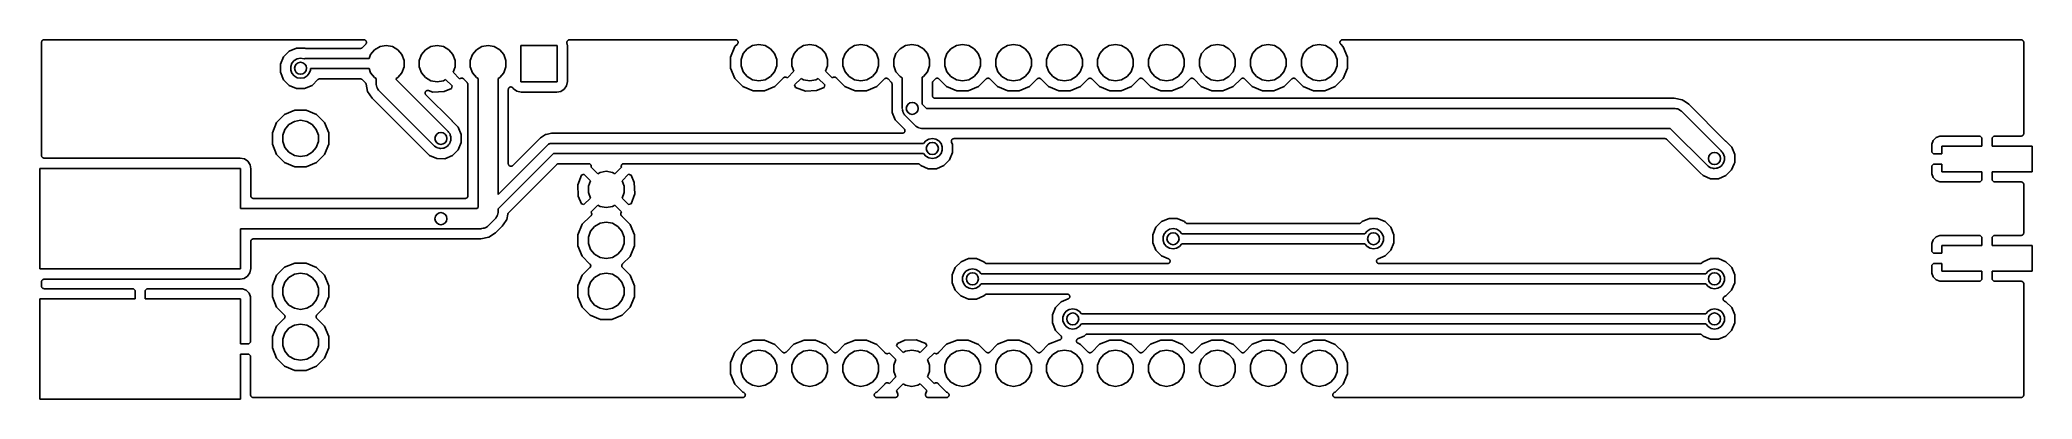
# Model space of a CAD drawing. Extents: x 102 to 201.3, y -111.5 to -93.6.
import ezdxf

# ---------------------------------------------------------------- set-up
doc = ezdxf.new("R2010")
doc.units = 0
doc.header["$MEASUREMENT"] = 0
doc.layers.add('BLACK', color=7, linetype='CONTINUOUS')

msp = doc.modelspace()

# ---------------------------------------------------------------- linework, layer by layer
at = {"layer": 'Black'}
for p, q in [((102.083, -93.71), (102.085, -93.6991)), ((102.083, -98.804), (102.083, -93.71)), ((102.085, -93.6879), (102.089, -93.6775)), ((102.085, -93.6991), (102.085, -93.6879)), ((102.089, -93.6775), (102.091, -93.6666)), ((102.091, -93.6666), (102.096, -93.6569)), ((102.096, -93.6569), (102.1, -93.6465)), ((102.1, -93.6465), (102.107, -93.638)), ((102.107, -93.638), (102.113, -93.6284)), ((102.113, -93.6284), (102.121, -93.6212)), ((102.121, -93.6212), (102.128, -93.6127)), ((102.128, -93.6127), (102.138, -93.6072)), ((102.138, -93.6072), (102.146, -93.6)), ((102.146, -93.6), (102.157, -93.5962)), ((102.157, -93.5962), (102.167, -93.5907)), ((102.167, -93.5907), (102.178, -93.5887)), ((102.178, -93.5887), (102.188, -93.5849)), ((102.188, -93.5849), (102.199, -93.5849)), ((102.199, -93.5849), (102.21, -93.583)), ((102.21, -93.583), (118.159, -93.583)), ((114.43, -94.145), (114.146, -94.4283)), ((114.8, -93.9918), (114.43, -94.145)), ((115.201, -93.9922), (114.8, -93.9918)), ((115.226, -94.0023), (115.201, -93.9922)), ((115.229, -94.0029), (115.226, -94.0023)), ((115.231, -94.0043), (115.229, -94.0029)), ((115.25, -94.0077), (115.231, -94.0043)), ((115.269, -94.0119), (115.25, -94.0077)), ((115.272, -94.0115), (115.269, -94.0119)), ((115.274, -94.012), (115.272, -94.0115)), ((117.984, -94.012), (115.274, -94.012)), ((117.989, -94.011), (117.984, -94.012)), ((117.995, -94.0115), (117.989, -94.011)), ((118.011, -94.0072), (117.995, -94.0115)), ((118.027, -94.0043), (118.011, -94.0072)), ((118.032, -94.0016), (118.027, -94.0043)), ((118.037, -94.0001), (118.032, -94.0016)), ((118.051, -93.9906), (118.037, -94.0001)), ((118.065, -93.9823), (118.051, -93.9906)), ((118.069, -93.978), (118.065, -93.9823)), ((118.074, -93.9749), (118.069, -93.978)), ((118.249, -93.7999), (118.074, -93.9749)), ((118.159, -93.583), (118.176, -93.5859)), ((118.176, -93.5859), (118.192, -93.5874)), ((118.192, -93.5874), (118.197, -93.5897)), ((118.197, -93.5897), (118.203, -93.5907)), ((118.203, -93.5907), (118.217, -93.599)), ((118.217, -93.599), (118.232, -93.606)), ((118.232, -93.606), (118.236, -93.6099)), ((118.236, -93.6099), (118.241, -93.6127)), ((118.241, -93.6127), (118.251, -93.6255)), ((118.258, -93.7862), (118.249, -93.7999)), ((118.251, -93.6255), (118.263, -93.6372)), ((118.269, -93.7735), (118.258, -93.7862)), ((118.263, -93.6372), (118.266, -93.6423)), ((118.266, -93.6423), (118.269, -93.6465)), ((118.269, -93.6465), (118.275, -93.6621)), ((118.271, -93.7683), (118.269, -93.7735)), ((118.274, -93.7638), (118.271, -93.7683)), ((118.279, -93.7477), (118.274, -93.7638)), ((118.275, -93.6621), (118.282, -93.6772)), ((118.284, -93.7321), (118.279, -93.7477)), ((118.282, -93.6772), (118.282, -93.6827)), ((118.282, -93.6827), (118.284, -93.6879)), ((118.284, -93.6879), (118.284, -93.7046)), ((118.284, -93.7046), (118.286, -93.7212)), ((118.286, -93.7212), (118.284, -93.7265)), ((118.284, -93.7265), (118.284, -93.7321)), ((118.414, -94.52), (118.488, -94.3183)), ((118.488, -94.3183), (118.689, -94.0779)), ((118.689, -94.0779), (118.961, -93.921)), ((118.961, -93.921), (119.27, -93.8666)), ((119.27, -93.8666), (119.579, -93.921)), ((119.579, -93.921), (119.851, -94.0779)), ((119.851, -94.0779), (120.052, -94.3183)), ((120.052, -94.3183), (120.16, -94.6131)), ((120.92, -94.6131), (121.028, -94.3183)), ((121.028, -94.3183), (121.229, -94.0779)), ((121.229, -94.0779), (121.501, -93.921)), ((121.501, -93.921), (121.81, -93.8666)), ((121.81, -93.8666), (122.119, -93.921)), ((122.119, -93.921), (122.391, -94.0779)), ((122.391, -94.0779), (122.592, -94.3183)), ((122.592, -94.3183), (122.7, -94.6131)), ((123.46, -94.6131), (123.568, -94.3183)), ((123.568, -94.3183), (123.769, -94.0779)), ((123.769, -94.0779), (124.041, -93.921)), ((124.041, -93.921), (124.35, -93.8666)), ((124.35, -93.8666), (124.659, -93.921)), ((124.659, -93.921), (124.931, -94.0779)), ((124.931, -94.0779), (125.132, -94.3183)), ((125.132, -94.3183), (125.24, -94.6131)), ((125.99, -95.67), (125.99, -93.87)), ((125.99, -93.87), (127.79, -93.87)), ((127.79, -93.87), (127.79, -95.67)), ((128.282, -93.6879), (128.29, -93.6679)), ((128.282, -93.6887), (128.282, -93.6879)), ((128.282, -93.6894), (128.282, -93.6887)), ((128.282, -93.7107), (128.282, -93.6894)), ((128.282, -93.7321), (128.282, -93.7107)), ((128.283, -93.7327), (128.282, -93.7321)), ((128.283, -93.7335), (128.283, -93.7327)), ((128.31, -93.8818), (128.283, -93.7335)), ((128.29, -93.6679), (128.297, -93.6478)), ((128.297, -93.6465), (128.311, -93.6302)), ((128.297, -93.6472), (128.297, -93.6465)), ((128.297, -93.6478), (128.297, -93.6472)), ((128.31, -95.6573), (128.31, -93.8818)), ((128.311, -93.6302), (128.325, -93.6137)), ((128.325, -93.6133), (128.326, -93.6127)), ((128.325, -93.6137), (128.325, -93.6133)), ((128.326, -93.6127), (128.344, -93.602)), ((128.344, -93.602), (128.363, -93.5912)), ((128.363, -93.591), (128.364, -93.5907)), ((128.363, -93.5912), (128.363, -93.591)), ((128.364, -93.5907), (128.385, -93.587)), ((128.385, -93.587), (128.406, -93.583)), ((128.406, -93.583), (128.407, -93.5831)), ((128.407, -93.5831), (128.407, -93.583)), ((128.407, -93.583), (136.689, -93.583)), ((136.657, -93.9214), (136.442, -94.4387)), ((136.779, -93.7999), (136.657, -93.9214)), ((136.689, -93.583), (136.705, -93.5859)), ((136.705, -93.5859), (136.722, -93.5874)), ((136.722, -93.5874), (136.727, -93.5897)), ((136.727, -93.5897), (136.732, -93.5907)), ((136.732, -93.5907), (136.747, -93.599)), ((136.747, -93.599), (136.762, -93.606)), ((136.762, -93.606), (136.766, -93.6099)), ((136.766, -93.6099), (136.771, -93.6127)), ((136.771, -93.6127), (136.781, -93.6255)), ((136.788, -93.7863), (136.779, -93.7999)), ((136.781, -93.6255), (136.793, -93.6372)), ((136.799, -93.7735), (136.788, -93.7863)), ((136.793, -93.6372), (136.795, -93.6423)), ((136.795, -93.6423), (136.799, -93.6465)), ((136.799, -93.6465), (136.805, -93.6621)), ((136.801, -93.7683), (136.799, -93.7735)), ((136.804, -93.7638), (136.801, -93.7683)), ((136.808, -93.7477), (136.804, -93.7638)), ((136.805, -93.6621), (136.812, -93.6772)), ((136.814, -93.7321), (136.808, -93.7477)), ((136.812, -93.6772), (136.812, -93.6827)), ((136.812, -93.6827), (136.814, -93.6879)), ((136.814, -93.6879), (136.814, -93.7046)), ((136.814, -93.7046), (136.816, -93.7212)), ((136.816, -93.7212), (136.814, -93.7265)), ((136.814, -93.7265), (136.814, -93.7321)), ((136.96, -94.5631), (137.068, -94.2683)), ((137.068, -94.2683), (137.269, -94.0279)), ((137.269, -94.0279), (137.541, -93.871)), ((137.541, -93.871), (137.85, -93.8166)), ((137.85, -93.8166), (138.159, -93.871)), ((138.159, -93.871), (138.431, -94.0279)), ((138.431, -94.0279), (138.632, -94.2683)), ((138.632, -94.2683), (138.74, -94.5631)), ((139.5, -94.5631), (139.608, -94.2683)), ((139.608, -94.2683), (139.809, -94.0279)), ((139.809, -94.0279), (140.081, -93.871)), ((140.081, -93.871), (140.39, -93.8166)), ((140.39, -93.8166), (140.699, -93.871)), ((140.699, -93.871), (140.971, -94.0279)), ((140.971, -94.0279), (141.172, -94.2683)), ((141.172, -94.2683), (141.28, -94.5631)), ((142.04, -94.5631), (142.148, -94.2683)), ((142.148, -94.2683), (142.349, -94.0279)), ((142.349, -94.0279), (142.621, -93.871)), ((142.621, -93.871), (142.93, -93.8166)), ((142.93, -93.8166), (143.239, -93.871)), ((143.239, -93.871), (143.511, -94.0279)), ((143.511, -94.0279), (143.712, -94.2683)), ((143.712, -94.2683), (143.82, -94.5631)), ((144.58, -94.5631), (144.688, -94.2683)), ((144.688, -94.2683), (144.889, -94.0279)), ((144.889, -94.0279), (145.161, -93.871)), ((145.161, -93.871), (145.47, -93.8166)), ((145.47, -93.8166), (145.779, -93.871)), ((145.779, -93.871), (146.051, -94.0279)), ((146.051, -94.0279), (146.252, -94.2683)), ((146.252, -94.2683), (146.36, -94.5631)), ((147.12, -94.5631), (147.228, -94.2683)), ((147.228, -94.2683), (147.429, -94.0279)), ((147.429, -94.0279), (147.701, -93.871)), ((147.701, -93.871), (148.01, -93.8166)), ((148.01, -93.8166), (148.319, -93.871)), ((148.319, -93.871), (148.591, -94.0279)), ((148.591, -94.0279), (148.792, -94.2683)), ((148.792, -94.2683), (148.9, -94.5631)), ((149.66, -94.5631), (149.768, -94.2683)), ((149.768, -94.2683), (149.969, -94.0279)), ((149.969, -94.0279), (150.241, -93.871)), ((150.241, -93.871), (150.55, -93.8166)), ((150.55, -93.8166), (150.859, -93.871)), ((150.859, -93.871), (151.131, -94.0279)), ((151.131, -94.0279), (151.332, -94.2683)), ((151.332, -94.2683), (151.44, -94.5631)), ((152.2, -94.5631), (152.308, -94.2683)), ((152.308, -94.2683), (152.509, -94.0279)), ((152.509, -94.0279), (152.781, -93.871)), ((152.781, -93.871), (153.09, -93.8166)), ((153.09, -93.8166), (153.399, -93.871)), ((153.399, -93.871), (153.671, -94.0279)), ((153.671, -94.0279), (153.872, -94.2683)), ((153.872, -94.2683), (153.98, -94.5631)), ((154.74, -94.5631), (154.848, -94.2683)), ((154.848, -94.2683), (155.049, -94.0279)), ((155.049, -94.0279), (155.321, -93.871)), ((155.321, -93.871), (155.63, -93.8166)), ((155.63, -93.8166), (155.939, -93.871)), ((155.939, -93.871), (156.211, -94.0279)), ((156.211, -94.0279), (156.412, -94.2683)), ((156.412, -94.2683), (156.52, -94.5631)), ((157.28, -94.5631), (157.388, -94.2683)), ((157.388, -94.2683), (157.589, -94.0279)), ((157.589, -94.0279), (157.861, -93.871)), ((157.861, -93.871), (158.17, -93.8166)), ((158.17, -93.8166), (158.479, -93.871)), ((158.479, -93.871), (158.751, -94.0279)), ((158.751, -94.0279), (158.952, -94.2683)), ((158.952, -94.2683), (159.06, -94.5631)), ((159.82, -94.5631), (159.928, -94.2683)), ((159.928, -94.2683), (160.129, -94.0279)), ((160.129, -94.0279), (160.401, -93.871)), ((160.401, -93.871), (160.71, -93.8166)), ((160.71, -93.8166), (161.019, -93.871)), ((161.019, -93.871), (161.291, -94.0279)), ((161.291, -94.0279), (161.492, -94.2683)), ((161.492, -94.2683), (161.6, -94.5631)), ((162.36, -94.5631), (162.468, -94.2683)), ((162.468, -94.2683), (162.669, -94.0279)), ((162.669, -94.0279), (162.941, -93.871)), ((162.941, -93.871), (163.25, -93.8166)), ((163.25, -93.8166), (163.559, -93.871)), ((163.559, -93.871), (163.831, -94.0279)), ((163.831, -94.0279), (164.032, -94.2683)), ((164.032, -94.2683), (164.14, -94.5631)), ((164.9, -94.5631), (165.008, -94.2683)), ((165.008, -94.2683), (165.209, -94.0279)), ((165.209, -94.0279), (165.481, -93.871)), ((165.481, -93.871), (165.79, -93.8166)), ((165.79, -93.8166), (166.099, -93.871)), ((166.099, -93.871), (166.371, -94.0279)), ((166.371, -94.0279), (166.572, -94.2683)), ((166.572, -94.2683), (166.68, -94.5631)), ((166.824, -93.721), (166.826, -93.7045)), ((166.826, -93.7264), (166.824, -93.721)), ((166.826, -93.6879), (166.828, -93.6826)), ((166.826, -93.7045), (166.826, -93.6879)), ((166.826, -93.7321), (166.826, -93.7264)), ((166.831, -93.7476), (166.826, -93.7321)), ((166.828, -93.677), (166.835, -93.662)), ((166.828, -93.6826), (166.828, -93.677)), ((166.836, -93.7636), (166.831, -93.7476)), ((166.835, -93.662), (166.841, -93.6465)), ((166.839, -93.7682), (166.836, -93.7636)), ((166.841, -93.7735), (166.839, -93.7682)), ((166.841, -93.6465), (166.844, -93.6422)), ((166.851, -93.7862), (166.841, -93.7735)), ((166.844, -93.6422), (166.847, -93.6371)), ((166.847, -93.6371), (166.858, -93.6254)), ((166.861, -93.7997), (166.851, -93.7862)), ((166.858, -93.6254), (166.869, -93.6127)), ((166.984, -93.9235), (166.861, -93.7997)), ((166.869, -93.6127), (166.874, -93.6099)), ((166.874, -93.6099), (166.878, -93.6059)), ((166.878, -93.6059), (166.893, -93.5989)), ((166.893, -93.5989), (166.907, -93.5907)), ((166.907, -93.5907), (166.913, -93.5897)), ((166.913, -93.5897), (166.918, -93.5873)), ((166.918, -93.5873), (166.934, -93.5859)), ((166.934, -93.5859), (166.951, -93.583)), ((166.951, -93.583), (200.79, -93.583)), ((167.198, -94.4412), (166.984, -93.9235)), ((200.79, -93.583), (200.801, -93.5849)), ((200.801, -93.5849), (200.812, -93.5849)), ((200.812, -93.5849), (200.822, -93.5887)), ((200.822, -93.5887), (200.833, -93.5907)), ((200.833, -93.5907), (200.843, -93.5962)), ((200.843, -93.5962), (200.853, -93.6)), ((200.853, -93.6), (200.862, -93.6072)), ((200.862, -93.6072), (200.872, -93.6127)), ((200.872, -93.6127), (200.879, -93.6212)), ((200.879, -93.6212), (200.887, -93.6284)), ((200.887, -93.6284), (200.893, -93.638)), ((200.893, -93.638), (200.9, -93.6465)), ((200.9, -93.6465), (200.904, -93.6569)), ((200.904, -93.6569), (200.909, -93.6666)), ((200.909, -93.6666), (200.911, -93.6775)), ((200.911, -93.6775), (200.915, -93.6879)), ((200.915, -93.6879), (200.915, -93.6991)), ((200.915, -93.6991), (200.917, -93.71)), ((200.917, -93.71), (200.917, -98.2535)), ((114.146, -94.4283), (113.992, -94.7986)), ((113.992, -94.7986), (113.992, -95.1996)), ((113.992, -95.1996), (114.145, -95.5702)), ((114.506, -94.9128), (114.565, -94.749)), ((114.506, -95.0872), (114.506, -94.9128)), ((114.565, -95.251), (114.506, -95.0872)), ((114.565, -94.749), (114.677, -94.6155)), ((114.677, -95.3845), (114.565, -95.251)), ((114.677, -94.6155), (114.828, -94.5284)), ((114.828, -94.5284), (115, -94.4981)), ((115, -94.4981), (115.172, -94.5284)), ((115.172, -94.5284), (115.174, -94.5298)), ((115.174, -94.5298), (115.177, -94.5294)), ((115.177, -94.5294), (115.208, -94.521)), ((115.208, -94.521), (115.219, -94.5219)), ((115.219, -94.5219), (115.23, -94.52)), ((115.23, -94.52), (118.414, -94.52)), ((115.435, -95.251), (115.323, -95.3845)), ((115.494, -95.0872), (115.435, -95.251)), ((118.414, -95.02), (115.494, -95.02)), ((115.494, -95.02), (115.494, -95.0872)), ((118.488, -95.2217), (118.414, -95.02)), ((118.689, -95.4621), (118.488, -95.2217)), ((120.052, -95.2217), (119.851, -95.4621)), ((120.16, -94.9269), (120.052, -95.2217)), ((120.16, -94.6131), (120.16, -94.9269)), ((120.92, -94.9269), (120.92, -94.6131)), ((121.028, -95.2217), (120.92, -94.9269)), ((121.229, -95.4621), (121.028, -95.2217)), ((122.7, -94.9269), (122.6, -95.2008)), ((122.6, -95.2008), (122.924, -95.5251)), ((122.7, -94.6131), (122.7, -94.9269)), ((123.46, -94.9269), (123.46, -94.6131)), ((123.568, -95.2217), (123.46, -94.9269)), ((123.769, -95.4621), (123.568, -95.2217)), ((125.132, -95.2217), (124.931, -95.4621)), ((125.24, -94.9269), (125.132, -95.2217)), ((125.24, -94.6131), (125.24, -94.9269)), ((136.442, -94.4387), (136.442, -94.9988)), ((136.442, -94.9988), (136.656, -95.5165)), ((136.96, -94.8769), (136.96, -94.5631)), ((137.068, -95.1717), (136.96, -94.8769)), ((137.269, -95.4121), (137.068, -95.1717)), ((138.632, -95.1717), (138.431, -95.4121)), ((138.74, -94.8769), (138.632, -95.1717)), ((138.74, -94.5631), (138.74, -94.8769)), ((139.276, -95.4751), (139.6, -95.1508)), ((139.5, -94.8769), (139.5, -94.5631)), ((139.6, -95.1508), (139.5, -94.8769)), ((141.28, -94.8769), (141.18, -95.1508)), ((141.18, -95.1508), (141.504, -95.4751)), ((141.28, -94.5631), (141.28, -94.8769)), ((142.04, -94.8769), (142.04, -94.5631)), ((142.148, -95.1717), (142.04, -94.8769)), ((142.349, -95.4121), (142.148, -95.1717)), ((143.712, -95.1717), (143.511, -95.4121)), ((143.82, -94.8769), (143.712, -95.1717)), ((143.82, -94.5631), (143.82, -94.8769)), ((144.58, -94.8769), (144.58, -94.5631)), ((144.688, -95.1717), (144.58, -94.8769)), ((144.889, -95.4121), (144.688, -95.1717)), ((146.252, -95.1717), (146.051, -95.4121)), ((146.36, -94.8769), (146.252, -95.1717)), ((146.36, -94.5631), (146.36, -94.8769)), ((147.12, -94.8769), (147.12, -94.5631)), ((147.228, -95.1717), (147.12, -94.8769)), ((147.429, -95.4121), (147.228, -95.1717)), ((148.792, -95.1717), (148.591, -95.4121)), ((148.9, -94.8769), (148.792, -95.1717)), ((148.9, -94.5631), (148.9, -94.8769)), ((149.66, -94.8769), (149.66, -94.5631)), ((149.768, -95.1717), (149.66, -94.8769)), ((149.969, -95.4121), (149.768, -95.1717)), ((151.332, -95.1717), (151.131, -95.4121)), ((151.44, -94.8769), (151.332, -95.1717)), ((151.44, -94.5631), (151.44, -94.8769)), ((152.2, -94.8769), (152.2, -94.5631)), ((152.308, -95.1717), (152.2, -94.8769)), ((152.509, -95.4121), (152.308, -95.1717)), ((153.872, -95.1717), (153.671, -95.4121)), ((153.98, -94.8769), (153.872, -95.1717)), ((153.98, -94.5631), (153.98, -94.8769)), ((154.74, -94.8769), (154.74, -94.5631)), ((154.848, -95.1717), (154.74, -94.8769)), ((155.049, -95.4121), (154.848, -95.1717)), ((156.412, -95.1717), (156.211, -95.4121)), ((156.52, -94.8769), (156.412, -95.1717)), ((156.52, -94.5631), (156.52, -94.8769)), ((157.28, -94.8769), (157.28, -94.5631)), ((157.388, -95.1717), (157.28, -94.8769)), ((157.589, -95.4121), (157.388, -95.1717)), ((158.952, -95.1717), (158.751, -95.4121)), ((159.06, -94.8769), (158.952, -95.1717)), ((159.06, -94.5631), (159.06, -94.8769)), ((159.82, -94.8769), (159.82, -94.5631)), ((159.928, -95.1717), (159.82, -94.8769)), ((160.129, -95.4121), (159.928, -95.1717)), ((161.492, -95.1717), (161.291, -95.4121)), ((161.6, -94.8769), (161.492, -95.1717)), ((161.6, -94.5631), (161.6, -94.8769)), ((162.36, -94.8769), (162.36, -94.5631)), ((162.468, -95.1717), (162.36, -94.8769)), ((162.669, -95.4121), (162.468, -95.1717)), ((164.032, -95.1717), (163.831, -95.4121)), ((164.14, -94.8769), (164.032, -95.1717)), ((164.14, -94.5631), (164.14, -94.8769)), ((164.9, -94.8769), (164.9, -94.5631)), ((165.008, -95.1717), (164.9, -94.8769)), ((165.209, -95.4121), (165.008, -95.1717)), ((166.572, -95.1717), (166.371, -95.4121)), ((166.68, -94.8769), (166.572, -95.1717)), ((166.68, -94.5631), (166.68, -94.8769)), ((166.983, -95.5186), (167.198, -95.0013)), ((167.198, -95.0013), (167.198, -94.4412)), ((114.145, -95.5702), (114.428, -95.854)), ((114.428, -95.854), (114.799, -96.0078)), ((114.828, -95.4716), (114.677, -95.3845)), ((114.799, -96.0078), (115.2, -96.0082)), ((115, -95.5019), (114.828, -95.4716)), ((115.172, -95.4716), (115, -95.5019)), ((115.323, -95.3845), (115.172, -95.4716)), ((115.2, -96.0082), (115.57, -95.855)), ((115.57, -95.855), (115.861, -95.5651)), ((115.861, -95.5651), (115.865, -95.5619)), ((115.865, -95.5619), (115.869, -95.5577)), ((115.869, -95.5577), (115.883, -95.5494)), ((115.883, -95.5494), (115.897, -95.5399)), ((115.897, -95.5399), (115.902, -95.5384)), ((115.902, -95.5384), (115.907, -95.5357)), ((115.907, -95.5357), (115.923, -95.5328)), ((115.923, -95.5328), (115.939, -95.5285)), ((115.939, -95.5285), (115.945, -95.529)), ((115.945, -95.529), (115.95, -95.528)), ((115.95, -95.528), (117.985, -95.528)), ((117.985, -95.528), (117.99, -95.529)), ((117.99, -95.529), (117.996, -95.5285)), ((117.996, -95.5285), (118.012, -95.5328)), ((118.012, -95.5328), (118.028, -95.5357)), ((118.028, -95.5357), (118.033, -95.5385)), ((118.033, -95.5385), (118.038, -95.5399)), ((118.038, -95.5399), (118.052, -95.5494)), ((118.052, -95.5494), (118.066, -95.5577)), ((118.066, -95.5577), (118.07, -95.562)), ((118.07, -95.562), (118.074, -95.5653)), ((118.074, -95.5653), (118.234, -95.7249)), ((118.234, -95.7249), (118.242, -95.7373)), ((118.242, -95.7373), (118.252, -95.7487)), ((118.252, -95.7487), (118.255, -95.7553)), ((118.255, -95.7553), (118.259, -95.7611)), ((118.259, -95.7611), (118.263, -95.7757)), ((118.263, -95.7757), (118.268, -95.7898)), ((118.268, -95.7898), (118.341, -96.1548)), ((118.341, -96.1548), (118.566, -96.4916)), ((118.77, -95.5087), (118.689, -95.4621)), ((118.77, -95.77), (118.77, -95.5087)), ((118.774, -95.7917), (118.77, -95.77)), ((118.772, -95.8136), (118.774, -95.7917)), ((118.789, -95.8767), (118.772, -95.8136)), ((118.8, -95.941), (118.789, -95.8767)), ((118.811, -95.9601), (118.8, -95.941)), ((118.817, -95.9813), (118.811, -95.9601)), ((118.854, -96.0348), (118.817, -95.9813)), ((118.887, -96.0914), (118.854, -96.0348)), ((118.904, -96.1055), (118.887, -96.0914)), ((118.916, -96.1236), (118.904, -96.1055)), ((121.646, -98.8536), (118.916, -96.1236)), ((119.851, -95.4621), (119.77, -95.5087)), ((119.77, -95.5087), (119.77, -95.5629)), ((119.77, -95.5629), (122.323, -98.1155)), ((121.21, -96.2423), (121.211, -96.2257)), ((121.211, -96.2476), (121.21, -96.2423)), ((121.211, -96.209), (121.213, -96.2038)), ((121.211, -96.2257), (121.211, -96.209)), ((121.211, -96.2531), (121.211, -96.2476)), ((121.217, -96.2688), (121.211, -96.2531)), ((121.213, -96.2038), (121.214, -96.1983)), ((121.214, -96.1983), (121.221, -96.1832)), ((121.221, -96.2849), (121.217, -96.2688)), ((121.221, -96.1832), (121.226, -96.1675)), ((121.224, -96.2894), (121.221, -96.2849)), ((121.226, -96.2945), (121.224, -96.2894)), ((121.226, -96.1675), (121.23, -96.1633)), ((121.237, -96.3073), (121.226, -96.2945)), ((121.501, -95.619), (121.229, -95.4621)), ((121.23, -96.1633), (121.232, -96.1584)), ((121.232, -96.1584), (121.244, -96.1466)), ((121.247, -96.321), (121.237, -96.3073)), ((121.244, -96.1466), (121.255, -96.1338)), ((122.553, -97.628), (121.247, -96.321)), ((121.255, -96.1338), (121.26, -96.1311)), ((121.26, -96.1311), (121.264, -96.1272)), ((121.264, -96.1272), (121.279, -96.1201)), ((121.279, -96.1201), (121.293, -96.1118)), ((121.293, -96.1118), (121.299, -96.1109)), ((121.299, -96.1109), (121.303, -96.1085)), ((121.303, -96.1085), (121.32, -96.1071)), ((121.32, -96.1071), (121.337, -96.1042)), ((121.337, -96.1042), (121.342, -96.1052)), ((121.342, -96.1052), (121.347, -96.1047)), ((121.347, -96.1047), (121.364, -96.109)), ((121.364, -96.109), (121.38, -96.1119)), ((121.38, -96.1119), (121.589, -96.1885)), ((121.81, -95.6734), (121.501, -95.619)), ((121.589, -96.1885), (122.152, -96.1649)), ((122.119, -95.619), (121.81, -95.6734)), ((122.234, -95.5528), (122.119, -95.619)), ((122.152, -96.1649), (122.522, -96.0114)), ((122.565, -95.8843), (122.234, -95.5528)), ((122.522, -96.0114), (122.565, -95.8843)), ((122.924, -95.5251), (123, -95.4996)), ((123, -95.4996), (123.007, -95.4986)), ((123.007, -95.4986), (123.013, -95.496)), ((123.013, -95.496), (123.028, -95.4953)), ((123.028, -95.4953), (123.043, -95.493)), ((123.043, -95.493), (123.05, -95.4944)), ((123.05, -95.4944), (123.057, -95.4941)), ((123.057, -95.4941), (123.072, -95.4987)), ((123.072, -95.4987), (123.087, -95.5017)), ((123.087, -95.5017), (123.093, -95.5053)), ((123.093, -95.5053), (123.099, -95.5074)), ((123.099, -95.5074), (123.111, -95.5167)), ((123.111, -95.5167), (123.124, -95.5247)), ((123.124, -95.5247), (123.129, -95.53)), ((123.129, -95.53), (123.134, -95.5342)), ((123.134, -95.5342), (123.142, -95.5472)), ((123.142, -95.5472), (123.152, -95.5591)), ((123.152, -95.5591), (123.154, -95.5645)), ((123.154, -95.5645), (123.305, -95.716)), ((123.305, -95.716), (123.308, -95.7205)), ((123.308, -95.7205), (123.312, -95.7241)), ((123.312, -95.7241), (123.321, -95.7385)), ((123.321, -95.7385), (123.33, -95.7522)), ((123.33, -95.7522), (123.332, -95.7575)), ((123.332, -95.7575), (123.334, -95.7623)), ((123.334, -95.7623), (123.337, -95.7787)), ((123.337, -95.7787), (123.342, -95.7948)), ((123.342, -95.7948), (123.341, -95.8003)), ((123.341, -95.8003), (123.342, -95.8057)), ((123.342, -95.8057), (123.342, -101.365)), ((123.85, -95.5087), (123.769, -95.4621)), ((123.85, -101.943), (123.85, -95.5087)), ((124.931, -95.4621), (124.85, -95.5087)), ((124.85, -95.5087), (124.85, -101.296)), ((125.358, -96.0579), (125.359, -96.0499)), ((125.358, -99.7634), (125.358, -96.0579)), ((125.359, -96.0419), (125.363, -96.0284)), ((125.359, -96.0499), (125.359, -96.0419)), ((125.363, -96.0284), (125.366, -96.0144)), ((125.366, -96.0144), (125.37, -96.0074)), ((125.37, -96.0074), (125.372, -95.9997)), ((125.372, -95.9997), (125.381, -95.9885)), ((125.381, -95.9885), (125.388, -95.9762)), ((125.388, -95.9762), (125.394, -95.971)), ((125.394, -95.971), (125.399, -95.9646)), ((125.399, -95.9646), (125.411, -95.957)), ((125.411, -95.957), (125.421, -95.9479)), ((125.421, -95.9479), (125.429, -95.9451)), ((125.429, -95.9451), (125.436, -95.9408)), ((125.436, -95.9408), (125.45, -95.9376)), ((125.45, -95.9376), (125.463, -95.9328)), ((125.463, -95.9328), (125.471, -95.9328)), ((125.471, -95.9328), (125.479, -95.931)), ((125.479, -95.931), (125.493, -95.9328)), ((125.493, -95.9328), (125.507, -95.9328)), ((125.507, -95.9328), (125.515, -95.9356)), ((125.515, -95.9356), (125.523, -95.9366)), ((125.523, -95.9366), (125.535, -95.943)), ((125.535, -95.943), (125.548, -95.9479)), ((125.548, -95.9479), (125.555, -95.9531)), ((125.555, -95.9531), (125.562, -95.9568)), ((125.562, -95.9568), (125.571, -95.9671)), ((125.571, -95.9671), (125.582, -95.9762)), ((125.582, -95.9762), (125.586, -95.9832)), ((125.586, -95.9832), (125.592, -95.9891)), ((125.592, -95.9891), (125.619, -96.0311)), ((125.619, -96.0311), (125.789, -96.1471)), ((125.789, -96.1471), (126.003, -96.1904)), ((127.79, -95.67), (125.99, -95.67)), ((126.003, -96.1904), (127.778, -96.1904)), ((127.778, -96.1904), (127.977, -96.1529)), ((127.977, -96.1529), (128.151, -96.0412)), ((128.151, -96.0412), (128.267, -95.8715)), ((128.267, -95.8715), (128.31, -95.6573)), ((136.656, -95.5165), (137.051, -95.9129)), ((137.051, -95.9129), (137.569, -96.1278)), ((137.541, -95.569), (137.269, -95.4121)), ((137.85, -95.6234), (137.541, -95.569)), ((137.569, -96.1278), (138.129, -96.1282)), ((138.159, -95.569), (137.85, -95.6234)), ((138.129, -96.1282), (138.647, -95.9143)), ((138.431, -95.4121), (138.159, -95.569)), ((138.647, -95.9143), (138.851, -95.7103)), ((138.851, -95.7103), (139.044, -95.5171)), ((139.044, -95.5171), (139.046, -95.5154)), ((139.046, -95.5154), (139.048, -95.509)), ((139.048, -95.509), (139.057, -95.4969)), ((139.057, -95.4969), (139.066, -95.4839)), ((139.066, -95.4839), (139.071, -95.4798)), ((139.071, -95.4798), (139.075, -95.4745)), ((139.075, -95.4745), (139.088, -95.4665)), ((139.088, -95.4665), (139.101, -95.4571)), ((139.101, -95.4571), (139.107, -95.4551)), ((139.107, -95.4551), (139.113, -95.4515)), ((139.113, -95.4515), (139.128, -95.4485)), ((139.128, -95.4485), (139.143, -95.4439)), ((139.143, -95.4439), (139.15, -95.4442)), ((139.15, -95.4442), (139.156, -95.4428)), ((139.156, -95.4428), (139.171, -95.4452)), ((139.171, -95.4452), (139.187, -95.4458)), ((139.187, -95.4458), (139.193, -95.4484)), ((139.193, -95.4484), (139.2, -95.4495)), ((139.2, -95.4495), (139.276, -95.4751)), ((139.966, -95.5028), (139.635, -95.8343)), ((139.635, -95.8343), (139.677, -95.9583)), ((139.677, -95.9583), (140.169, -96.1385)), ((140.081, -95.569), (139.966, -95.5028)), ((140.39, -95.6234), (140.081, -95.569)), ((140.169, -96.1385), (140.732, -96.1149)), ((140.699, -95.569), (140.39, -95.6234)), ((140.814, -95.5028), (140.699, -95.569)), ((140.732, -96.1149), (141.102, -95.9614)), ((141.145, -95.8343), (140.814, -95.5028)), ((141.102, -95.9614), (141.145, -95.8343)), ((141.504, -95.4751), (141.58, -95.4496)), ((141.58, -95.4496), (141.587, -95.4486)), ((141.587, -95.4486), (141.593, -95.446)), ((141.593, -95.446), (141.608, -95.4453)), ((141.608, -95.4453), (141.623, -95.443)), ((141.623, -95.443), (141.63, -95.4444)), ((141.63, -95.4444), (141.637, -95.4441)), ((141.637, -95.4441), (141.652, -95.4487)), ((141.652, -95.4487), (141.667, -95.4517)), ((141.667, -95.4517), (141.673, -95.4553)), ((141.673, -95.4553), (141.679, -95.4574)), ((141.679, -95.4574), (141.691, -95.4667)), ((141.691, -95.4667), (141.704, -95.4747)), ((141.704, -95.4747), (141.709, -95.48)), ((141.709, -95.48), (141.714, -95.4842)), ((141.714, -95.4842), (141.722, -95.4972)), ((141.722, -95.4972), (141.732, -95.5091)), ((141.732, -95.5091), (141.734, -95.5145)), ((141.734, -95.5145), (142.131, -95.9129)), ((142.131, -95.9129), (142.649, -96.1278)), ((142.621, -95.569), (142.349, -95.4121)), ((142.93, -95.6234), (142.621, -95.569)), ((142.649, -96.1278), (143.209, -96.1282)), ((143.239, -95.569), (142.93, -95.6234)), ((143.209, -96.1282), (143.727, -95.9143)), ((143.511, -95.4121), (143.239, -95.569)), ((143.727, -95.9143), (144.111, -95.5309)), ((144.111, -95.5309), (144.12, -95.5246)), ((144.12, -95.5246), (144.128, -95.5167)), ((144.128, -95.5167), (144.138, -95.512)), ((144.138, -95.512), (144.147, -95.5057)), ((144.147, -95.5057), (144.157, -95.5028)), ((144.157, -95.5028), (144.168, -95.4981)), ((144.168, -95.4981), (144.179, -95.4972)), ((144.179, -95.4972), (144.189, -95.4943)), ((144.189, -95.4943), (144.2, -95.4953)), ((144.2, -95.4953), (144.212, -95.4943)), ((144.212, -95.4943), (144.222, -95.4972)), ((144.222, -95.4972), (144.233, -95.4982)), ((144.233, -95.4982), (144.243, -95.5029)), ((144.243, -95.5029), (144.254, -95.5058)), ((144.254, -95.5058), (144.263, -95.5121)), ((144.263, -95.5121), (144.273, -95.5168)), ((144.273, -95.5168), (144.281, -95.5247)), ((144.281, -95.5247), (144.29, -95.5311)), ((144.29, -95.5311), (144.455, -95.6961)), ((144.455, -95.6961), (144.458, -95.7006)), ((144.458, -95.7006), (144.462, -95.7041)), ((144.462, -95.7041), (144.471, -95.7186)), ((144.471, -95.7186), (144.48, -95.7322)), ((144.48, -95.7322), (144.482, -95.7376)), ((144.482, -95.7376), (144.484, -95.7423)), ((144.484, -95.7423), (144.487, -95.7587)), ((144.487, -95.7587), (144.492, -95.7748)), ((144.492, -95.7748), (144.491, -95.7803)), ((144.491, -95.7803), (144.492, -95.7858)), ((144.492, -95.7858), (144.492, -96.999)), ((145, -95.476), (144.889, -95.4121)), ((145, -97), (145, -95.476)), ((146.051, -95.4121), (146, -95.4414)), ((146, -95.4414), (146, -96.7929)), ((146.508, -95.7148), (146.513, -95.6988)), ((146.509, -95.7204), (146.508, -95.7148)), ((146.508, -95.726), (146.509, -95.7204)), ((146.508, -96.365), (146.508, -95.726)), ((146.513, -95.6988), (146.516, -95.6825)), ((146.516, -95.6825), (146.518, -95.6776)), ((146.518, -95.6776), (146.52, -95.6722)), ((146.52, -95.6722), (146.529, -95.6586)), ((146.529, -95.6586), (146.538, -95.6443)), ((146.538, -95.6443), (146.542, -95.6407)), ((146.542, -95.6407), (146.545, -95.6361)), ((146.545, -95.6361), (146.651, -95.5309)), ((146.651, -95.5309), (146.66, -95.5246)), ((146.66, -95.5246), (146.668, -95.5167)), ((146.668, -95.5167), (146.678, -95.512)), ((146.678, -95.512), (146.687, -95.5057)), ((146.687, -95.5057), (146.697, -95.5028)), ((146.697, -95.5028), (146.708, -95.4981)), ((146.708, -95.4981), (146.719, -95.4972)), ((146.719, -95.4972), (146.729, -95.4943)), ((146.729, -95.4943), (146.74, -95.4953)), ((146.74, -95.4953), (146.752, -95.4943)), ((146.752, -95.4943), (146.762, -95.4972)), ((146.762, -95.4972), (146.773, -95.4982)), ((146.773, -95.4982), (146.783, -95.5029)), ((146.783, -95.5029), (146.794, -95.5058)), ((146.794, -95.5058), (146.803, -95.5121)), ((146.803, -95.5121), (146.813, -95.5168)), ((146.813, -95.5168), (146.821, -95.5247)), ((146.821, -95.5247), (146.83, -95.5311)), ((146.83, -95.5311), (147.211, -95.9129)), ((147.211, -95.9129), (147.729, -96.1278)), ((147.701, -95.569), (147.429, -95.4121)), ((148.01, -95.6234), (147.701, -95.569)), ((147.729, -96.1278), (148.289, -96.1282)), ((148.319, -95.569), (148.01, -95.6234)), ((148.289, -96.1282), (148.807, -95.9143)), ((148.591, -95.4121), (148.319, -95.569)), ((148.807, -95.9143), (149.191, -95.5309)), ((149.191, -95.5309), (149.2, -95.5246)), ((149.2, -95.5246), (149.208, -95.5167)), ((149.208, -95.5167), (149.218, -95.512)), ((149.218, -95.512), (149.227, -95.5057)), ((149.227, -95.5057), (149.237, -95.5028)), ((149.237, -95.5028), (149.248, -95.4981)), ((149.248, -95.4981), (149.259, -95.4972)), ((149.259, -95.4972), (149.269, -95.4943)), ((149.269, -95.4943), (149.28, -95.4953)), ((149.28, -95.4953), (149.292, -95.4943)), ((149.292, -95.4943), (149.302, -95.4972)), ((149.302, -95.4972), (149.313, -95.4982)), ((149.313, -95.4982), (149.323, -95.5029)), ((149.323, -95.5029), (149.334, -95.5058)), ((149.334, -95.5058), (149.343, -95.5121)), ((149.343, -95.5121), (149.353, -95.5168)), ((149.353, -95.5168), (149.361, -95.5247)), ((149.361, -95.5247), (149.37, -95.5311)), ((149.37, -95.5311), (149.751, -95.9129)), ((149.751, -95.9129), (150.269, -96.1278)), ((150.241, -95.569), (149.969, -95.4121)), ((150.55, -95.6234), (150.241, -95.569)), ((150.269, -96.1278), (150.829, -96.1282)), ((150.859, -95.569), (150.55, -95.6234)), ((150.829, -96.1282), (151.347, -95.9143)), ((151.131, -95.4121), (150.859, -95.569)), ((151.347, -95.9143), (151.731, -95.5309)), ((151.731, -95.5309), (151.74, -95.5246)), ((151.74, -95.5246), (151.748, -95.5167)), ((151.748, -95.5167), (151.758, -95.512)), ((151.758, -95.512), (151.767, -95.5057)), ((151.767, -95.5057), (151.777, -95.5028)), ((151.777, -95.5028), (151.788, -95.4981)), ((151.788, -95.4981), (151.799, -95.4972)), ((151.799, -95.4972), (151.809, -95.4943)), ((151.809, -95.4943), (151.82, -95.4953)), ((151.82, -95.4953), (151.832, -95.4943)), ((151.832, -95.4943), (151.842, -95.4972)), ((151.842, -95.4972), (151.853, -95.4982)), ((151.853, -95.4982), (151.863, -95.5029)), ((151.863, -95.5029), (151.874, -95.5058)), ((151.874, -95.5058), (151.883, -95.5121)), ((151.883, -95.5121), (151.893, -95.5168)), ((151.893, -95.5168), (151.901, -95.5247)), ((151.901, -95.5247), (151.91, -95.5311)), ((151.91, -95.5311), (152.291, -95.9129)), ((152.291, -95.9129), (152.809, -96.1278)), ((152.781, -95.569), (152.509, -95.4121)), ((153.09, -95.6234), (152.781, -95.569)), ((152.809, -96.1278), (153.369, -96.1282)), ((153.399, -95.569), (153.09, -95.6234)), ((153.369, -96.1282), (153.887, -95.9143)), ((153.671, -95.4121), (153.399, -95.569)), ((153.887, -95.9143), (154.271, -95.5309)), ((154.271, -95.5309), (154.28, -95.5246)), ((154.28, -95.5246), (154.288, -95.5167)), ((154.288, -95.5167), (154.298, -95.512)), ((154.298, -95.512), (154.307, -95.5057)), ((154.307, -95.5057), (154.317, -95.5028)), ((154.317, -95.5028), (154.328, -95.4981)), ((154.328, -95.4981), (154.339, -95.4972)), ((154.339, -95.4972), (154.349, -95.4943)), ((154.349, -95.4943), (154.36, -95.4953)), ((154.36, -95.4953), (154.372, -95.4943)), ((154.372, -95.4943), (154.382, -95.4972)), ((154.382, -95.4972), (154.393, -95.4982)), ((154.393, -95.4982), (154.403, -95.5029)), ((154.403, -95.5029), (154.414, -95.5058)), ((154.414, -95.5058), (154.423, -95.5121)), ((154.423, -95.5121), (154.433, -95.5168)), ((154.433, -95.5168), (154.441, -95.5247)), ((154.441, -95.5247), (154.45, -95.5311)), ((154.45, -95.5311), (154.831, -95.9129)), ((154.831, -95.9129), (155.349, -96.1278)), ((155.321, -95.569), (155.049, -95.4121)), ((155.63, -95.6234), (155.321, -95.569)), ((155.349, -96.1278), (155.909, -96.1282)), ((155.939, -95.569), (155.63, -95.6234)), ((155.909, -96.1282), (156.427, -95.9143)), ((156.211, -95.4121), (155.939, -95.569)), ((156.427, -95.9143), (156.811, -95.5309)), ((156.811, -95.5309), (156.82, -95.5246)), ((156.82, -95.5246), (156.828, -95.5167)), ((156.828, -95.5167), (156.838, -95.512)), ((156.838, -95.512), (156.847, -95.5057)), ((156.847, -95.5057), (156.857, -95.5028)), ((156.857, -95.5028), (156.868, -95.4981)), ((156.868, -95.4981), (156.879, -95.4972)), ((156.879, -95.4972), (156.889, -95.4943)), ((156.889, -95.4943), (156.9, -95.4953)), ((156.9, -95.4953), (156.912, -95.4943)), ((156.912, -95.4943), (156.922, -95.4972)), ((156.922, -95.4972), (156.933, -95.4982)), ((156.933, -95.4982), (156.943, -95.5029)), ((156.943, -95.5029), (156.954, -95.5058)), ((156.954, -95.5058), (156.963, -95.5121)), ((156.963, -95.5121), (156.973, -95.5168)), ((156.973, -95.5168), (156.981, -95.5247)), ((156.981, -95.5247), (156.99, -95.5311)), ((156.99, -95.5311), (157.371, -95.9129)), ((157.371, -95.9129), (157.889, -96.1278)), ((157.861, -95.569), (157.589, -95.4121)), ((158.17, -95.6234), (157.861, -95.569)), ((157.889, -96.1278), (158.449, -96.1282)), ((158.479, -95.569), (158.17, -95.6234)), ((158.449, -96.1282), (158.967, -95.9143)), ((158.751, -95.4121), (158.479, -95.569)), ((158.967, -95.9143), (159.351, -95.5309)), ((159.351, -95.5309), (159.36, -95.5246)), ((159.36, -95.5246), (159.368, -95.5167)), ((159.368, -95.5167), (159.378, -95.512)), ((159.378, -95.512), (159.387, -95.5057)), ((159.387, -95.5057), (159.397, -95.5028)), ((159.397, -95.5028), (159.408, -95.4981)), ((159.408, -95.4981), (159.419, -95.4972)), ((159.419, -95.4972), (159.429, -95.4943)), ((159.429, -95.4943), (159.44, -95.4953)), ((159.44, -95.4953), (159.452, -95.4943)), ((159.452, -95.4943), (159.462, -95.4972)), ((159.462, -95.4972), (159.473, -95.4982)), ((159.473, -95.4982), (159.483, -95.5029)), ((159.483, -95.5029), (159.494, -95.5058)), ((159.494, -95.5058), (159.503, -95.5121)), ((159.503, -95.5121), (159.513, -95.5168)), ((159.513, -95.5168), (159.521, -95.5247)), ((159.521, -95.5247), (159.53, -95.5311)), ((159.53, -95.5311), (159.911, -95.9129)), ((159.911, -95.9129), (160.429, -96.1278)), ((160.401, -95.569), (160.129, -95.4121)), ((160.71, -95.6234), (160.401, -95.569)), ((160.429, -96.1278), (160.989, -96.1282)), ((161.019, -95.569), (160.71, -95.6234)), ((160.989, -96.1282), (161.507, -95.9143)), ((161.291, -95.4121), (161.019, -95.569)), ((161.507, -95.9143), (161.891, -95.5309)), ((161.891, -95.5309), (161.9, -95.5246)), ((161.9, -95.5246), (161.908, -95.5167)), ((161.908, -95.5167), (161.918, -95.512)), ((161.918, -95.512), (161.927, -95.5057)), ((161.927, -95.5057), (161.937, -95.5028)), ((161.937, -95.5028), (161.948, -95.4981)), ((161.948, -95.4981), (161.959, -95.4972)), ((161.959, -95.4972), (161.969, -95.4943)), ((161.969, -95.4943), (161.98, -95.4953)), ((161.98, -95.4953), (161.992, -95.4943)), ((161.992, -95.4943), (162.002, -95.4972)), ((162.002, -95.4972), (162.013, -95.4982)), ((162.013, -95.4982), (162.023, -95.5029)), ((162.023, -95.5029), (162.034, -95.5058)), ((162.034, -95.5058), (162.043, -95.5121)), ((162.043, -95.5121), (162.053, -95.5168)), ((162.053, -95.5168), (162.061, -95.5247)), ((162.061, -95.5247), (162.07, -95.5311)), ((162.07, -95.5311), (162.451, -95.9129)), ((162.451, -95.9129), (162.969, -96.1278)), ((162.941, -95.569), (162.669, -95.4121)), ((163.25, -95.6234), (162.941, -95.569)), ((162.969, -96.1278), (163.529, -96.1282)), ((163.559, -95.569), (163.25, -95.6234)), ((163.529, -96.1282), (164.047, -95.9143)), ((163.831, -95.4121), (163.559, -95.569)), ((164.047, -95.9143), (164.431, -95.5309)), ((164.431, -95.5309), (164.44, -95.5246)), ((164.44, -95.5246), (164.448, -95.5167)), ((164.448, -95.5167), (164.458, -95.512)), ((164.458, -95.512), (164.467, -95.5057)), ((164.467, -95.5057), (164.477, -95.5028)), ((164.477, -95.5028), (164.488, -95.4981)), ((164.488, -95.4981), (164.499, -95.4972)), ((164.499, -95.4972), (164.509, -95.4943)), ((164.509, -95.4943), (164.52, -95.4953)), ((164.52, -95.4953), (164.532, -95.4943)), ((164.532, -95.4943), (164.542, -95.4972)), ((164.542, -95.4972), (164.553, -95.4982)), ((164.553, -95.4982), (164.563, -95.5029)), ((164.563, -95.5029), (164.574, -95.5058)), ((164.574, -95.5058), (164.583, -95.5121)), ((164.583, -95.5121), (164.593, -95.5168)), ((164.593, -95.5168), (164.601, -95.5247)), ((164.601, -95.5247), (164.61, -95.5311)), ((164.61, -95.5311), (164.991, -95.9129)), ((164.991, -95.9129), (165.509, -96.1278)), ((165.481, -95.569), (165.209, -95.4121)), ((165.79, -95.6234), (165.481, -95.569)), ((165.509, -96.1278), (166.069, -96.1282)), ((166.099, -95.569), (165.79, -95.6234)), ((166.069, -96.1282), (166.587, -95.9143)), ((166.371, -95.4121), (166.099, -95.569)), ((166.587, -95.9143), (166.983, -95.5186)), ((114.203, -97.3057), (113.807, -97.7014)), ((114.721, -97.0918), (114.203, -97.3057)), ((115.281, -97.0922), (114.721, -97.0918)), ((115.799, -97.3071), (115.281, -97.0922)), ((116.194, -97.7035), (115.799, -97.3071)), ((118.566, -96.4916), (121.287, -99.2124)), ((144.492, -96.999), (144.492, -96.9991)), ((144.492, -96.9991), (144.492, -96.9991)), ((144.492, -96.9991), (144.492, -97.1996)), ((144.492, -97.1996), (144.645, -97.5702)), ((145.004, -97.0217), (145, -97)), ((145.002, -97.0436), (145.004, -97.0217)), ((145.006, -97.0578), (145.002, -97.0436)), ((145.006, -97.0872), (145.006, -97.0578)), ((145.024, -97.1386), (145.006, -97.0872)), ((145.03, -97.171), (145.024, -97.1386)), ((145.041, -97.1901), (145.03, -97.171)), ((145.047, -97.2113), (145.041, -97.1901)), ((145.055, -97.2234), (145.047, -97.2113)), ((145.065, -97.251), (145.055, -97.2234)), ((145.101, -97.2929), (145.065, -97.251)), ((145.117, -97.3214), (145.101, -97.2929)), ((145.134, -97.3355), (145.117, -97.3214)), ((145.146, -97.3536), (145.134, -97.3355)), ((146, -96.7929), (146.207, -97)), ((146.207, -97), (183.5, -97)), ((146.51, -96.3759), (146.508, -96.365)), ((146.51, -96.3871), (146.51, -96.3759)), ((146.514, -96.3975), (146.51, -96.3871)), ((146.516, -96.4084), (146.514, -96.3975)), ((146.521, -96.4181), (146.516, -96.4084)), ((146.525, -96.4285), (146.521, -96.4181)), ((146.532, -96.437), (146.525, -96.4285)), ((146.538, -96.4466), (146.532, -96.437)), ((146.546, -96.4538), (146.538, -96.4466)), ((146.553, -96.4623), (146.546, -96.4538)), ((146.563, -96.4678), (146.553, -96.4623)), ((146.571, -96.475), (146.563, -96.4678)), ((146.582, -96.4788), (146.571, -96.475)), ((146.592, -96.4843), (146.582, -96.4788)), ((146.603, -96.4863), (146.592, -96.4843)), ((146.613, -96.4901), (146.603, -96.4863)), ((146.624, -96.4901), (146.613, -96.4901)), ((146.635, -96.492), (146.624, -96.4901)), ((183.487, -96.492), (146.635, -96.492)), ((183.885, -96.571), (183.487, -96.492)), ((183.5, -97), (183.522, -97.0038)), ((183.522, -97.0038), (183.544, -97.0019)), ((183.544, -97.0019), (183.607, -97.0188)), ((183.607, -97.0188), (183.671, -97.0302)), ((183.671, -97.0302), (183.69, -97.0412)), ((183.69, -97.0412), (183.711, -97.0468)), ((183.711, -97.0468), (183.765, -97.0843)), ((183.765, -97.0843), (183.821, -97.117)), ((183.821, -97.117), (183.836, -97.1338)), ((183.836, -97.1338), (183.854, -97.1464)), ((183.854, -97.1464), (185.823, -99.1155)), ((184.045, -96.6782), (183.885, -96.571)), ((184.222, -96.7961), (184.045, -96.6782)), ((184.045, -96.6782), (184.045, -96.6782)), ((186.053, -98.628), (184.222, -96.7961)), ((113.807, -97.7014), (113.592, -98.2187)), ((113.592, -98.2187), (113.592, -98.7788)), ((114.11, -98.3431), (114.218, -98.0483)), ((114.11, -98.6569), (114.11, -98.3431)), ((114.218, -98.0483), (114.419, -97.8079)), ((114.419, -97.8079), (114.691, -97.651)), ((114.691, -97.651), (115, -97.5966)), ((115, -97.5966), (115.309, -97.651)), ((115.309, -97.651), (115.581, -97.8079)), ((115.581, -97.8079), (115.782, -98.0483)), ((115.782, -98.0483), (115.89, -98.3431)), ((115.89, -98.3431), (115.89, -98.6569)), ((116.408, -98.2212), (116.194, -97.7035)), ((116.408, -98.7813), (116.408, -98.2212)), ((122.323, -98.1155), (122.323, -98.1155)), ((122.323, -98.1155), (122.323, -98.1155)), ((122.323, -98.1155), (122.354, -98.1464)), ((122.354, -98.1464), (122.379, -98.1823)), ((122.379, -98.1823), (122.435, -98.249)), ((122.435, -98.249), (122.445, -98.2766)), ((122.445, -98.2766), (122.453, -98.2887)), ((122.453, -98.2887), (122.464, -98.3309)), ((122.464, -98.3309), (122.494, -98.4128)), ((122.554, -97.6286), (122.553, -97.628)), ((122.557, -97.6313), (122.554, -97.6286)), ((122.557, -97.6318), (122.557, -97.6313)), ((122.558, -97.6319), (122.557, -97.6318)), ((122.855, -97.9298), (122.558, -97.6319)), ((123.008, -98.3004), (122.855, -97.9298)), ((123.008, -98.7014), (123.008, -98.3004)), ((127.211, -98.302), (126.955, -98.4729)), ((127.242, -98.2957), (127.211, -98.302)), ((127.513, -98.242), (127.242, -98.2957)), ((127.242, -98.2957), (127.242, -98.2957)), ((145.01, -98.242), (127.513, -98.242)), ((144.645, -97.5702), (144.942, -97.8681)), ((144.942, -97.8681), (144.943, -97.8682)), ((144.943, -97.8682), (144.943, -97.8687)), ((144.943, -97.8687), (144.946, -97.8714)), ((144.946, -97.8714), (144.947, -97.872)), ((144.947, -97.872), (145.1, -98.0252)), ((145.026, -98.2391), (145.01, -98.242)), ((145.043, -98.2377), (145.026, -98.2391)), ((145.048, -98.2353), (145.043, -98.2377)), ((145.053, -98.2343), (145.048, -98.2353)), ((145.068, -98.226), (145.053, -98.2343)), ((145.083, -98.219), (145.068, -98.226)), ((145.087, -98.2151), (145.083, -98.219)), ((145.092, -98.2123), (145.087, -98.2151)), ((145.102, -98.1996), (145.092, -98.2123)), ((145.1, -98.0252), (145.109, -98.0388)), ((145.114, -98.1878), (145.102, -98.1996)), ((145.109, -98.0388), (145.12, -98.0515)), ((145.116, -98.1828), (145.114, -98.1878)), ((145.12, -98.1785), (145.116, -98.1828)), ((145.12, -98.0515), (145.122, -98.0568)), ((145.126, -98.1629), (145.12, -98.1785)), ((145.122, -98.0568), (145.125, -98.0613)), ((145.125, -98.0613), (145.129, -98.0774)), ((145.133, -98.1479), (145.126, -98.1629)), ((145.129, -98.0774), (145.135, -98.0929)), ((145.135, -98.1371), (145.133, -98.1423)), ((145.133, -98.1423), (145.133, -98.1479)), ((145.135, -98.0929), (145.135, -98.0985)), ((145.135, -98.0985), (145.136, -98.1039)), ((145.136, -98.1039), (145.135, -98.1205)), ((145.135, -98.1205), (145.135, -98.1371)), ((145.177, -97.3845), (145.146, -97.3536)), ((145.646, -97.8536), (145.177, -97.3845)), ((145.177, -97.3845), (145.177, -97.3845)), ((145.177, -97.3845), (145.177, -97.3845)), ((145.664, -97.8662), (145.646, -97.8536)), ((145.679, -97.883), (145.664, -97.8662)), ((145.735, -97.9157), (145.679, -97.883)), ((145.789, -97.9532), (145.735, -97.9157)), ((145.81, -97.9588), (145.789, -97.9532)), ((145.829, -97.9698), (145.81, -97.9588)), ((145.893, -97.9812), (145.829, -97.9698)), ((145.956, -97.9981), (145.893, -97.9812)), ((145.978, -97.9962), (145.956, -97.9981)), ((146, -98), (145.978, -97.9962)), ((183.293, -98), (146, -98)), ((185.146, -99.8536), (183.293, -98)), ((200.879, -98.3423), (200.872, -98.3508)), ((200.887, -98.3351), (200.879, -98.3423)), ((200.893, -98.3255), (200.887, -98.3351)), ((200.9, -98.317), (200.893, -98.3255)), ((200.904, -98.3066), (200.9, -98.317)), ((200.909, -98.2969), (200.904, -98.3066)), ((200.911, -98.286), (200.909, -98.2969)), ((200.915, -98.2756), (200.911, -98.286)), ((200.917, -98.2535), (200.915, -98.2644)), ((200.915, -98.2644), (200.915, -98.2756)), ((102.083, -99.3526), (102.083, -98.804)), ((113.592, -98.7788), (113.806, -99.2965)), ((113.806, -99.2965), (114.201, -99.6929)), ((114.218, -98.9517), (114.11, -98.6569)), ((114.419, -99.1921), (114.218, -98.9517)), ((114.691, -99.349), (114.419, -99.1921)), ((115.581, -99.1921), (115.309, -99.349)), ((115.782, -98.9517), (115.581, -99.1921)), ((115.89, -98.6569), (115.782, -98.9517)), ((115.797, -99.6943), (116.193, -99.2986)), ((116.193, -99.2986), (116.408, -98.7813)), ((121.287, -99.2124), (121.287, -99.2124)), ((121.287, -99.2124), (121.287, -99.2124)), ((121.287, -99.2124), (121.428, -99.354)), ((121.659, -98.862), (121.646, -98.8536)), ((121.677, -98.8845), (121.659, -98.862)), ((121.753, -98.9281), (121.677, -98.8845)), ((121.789, -98.9532), (121.753, -98.9281)), ((121.803, -98.957), (121.789, -98.9532)), ((121.828, -98.9716), (121.803, -98.957)), ((121.914, -98.9868), (121.828, -98.9716)), ((121.956, -98.9981), (121.914, -98.9868)), ((121.971, -98.9968), (121.956, -98.9981)), ((122, -99.0019), (121.971, -98.9968)), ((122.086, -98.9868), (122, -99.0019)), ((122.129, -98.983), (122.086, -98.9868)), ((122.143, -98.9767), (122.129, -98.983)), ((122.172, -98.9716), (122.143, -98.9767)), ((122.247, -98.9281), (122.172, -98.9716)), ((122.287, -98.9096), (122.247, -98.9281)), ((122.297, -98.8992), (122.287, -98.9096)), ((122.323, -98.8845), (122.297, -98.8992)), ((122.379, -98.8177), (122.323, -98.8845)), ((122.41, -98.7868), (122.379, -98.8177)), ((122.416, -98.7734), (122.41, -98.7868)), ((122.435, -98.751), (122.416, -98.7734)), ((122.464, -98.6691), (122.435, -98.751)), ((122.483, -98.6294), (122.464, -98.6691)), ((122.484, -98.6147), (122.483, -98.6294)), ((122.494, -98.5872), (122.484, -98.6147)), ((122.494, -98.4128), (122.494, -98.4422)), ((122.494, -98.4422), (122.498, -98.4564)), ((122.498, -98.4564), (122.494, -98.5)), ((122.494, -98.5), (122.494, -98.5872)), ((122.57, -99.355), (122.854, -99.0717)), ((122.854, -99.0717), (123.008, -98.7014)), ((124.85, -101.296), (127.323, -98.8232)), ((127.604, -99.25), (124.85, -102.004)), ((126.955, -98.4729), (125.575, -99.8532)), ((127.323, -98.8232), (127.332, -98.8169)), ((127.332, -98.8169), (127.339, -98.8085)), ((127.339, -98.8085), (127.368, -98.7922)), ((127.368, -98.7922), (127.394, -98.7734)), ((127.394, -98.7734), (127.405, -98.7706)), ((127.405, -98.7706), (127.414, -98.7651)), ((127.414, -98.7651), (127.447, -98.7594)), ((127.447, -98.7594), (127.478, -98.751)), ((127.478, -98.751), (127.489, -98.7519)), ((127.489, -98.7519), (127.5, -98.75)), ((127.5, -98.75), (146.065, -98.75)), ((146.065, -99.25), (127.604, -99.25)), ((146.065, -98.749), (146.177, -98.6155)), ((146.065, -98.75), (146.065, -98.749)), ((146.065, -99.251), (146.065, -99.25)), ((146.177, -99.3845), (146.065, -99.251)), ((146.177, -98.6155), (146.328, -98.5284)), ((146.328, -98.5284), (146.5, -98.4981)), ((146.5, -98.4981), (146.672, -98.5284)), ((146.672, -98.5284), (146.823, -98.6155)), ((146.823, -98.6155), (146.935, -98.749)), ((146.935, -99.251), (146.823, -99.3845)), ((146.935, -98.749), (146.994, -98.9128)), ((146.994, -99.0872), (146.935, -99.251)), ((146.994, -98.9128), (146.994, -99.0872)), ((147.354, -99.5717), (147.508, -99.2014)), ((147.45, -98.6404), (147.452, -98.6268)), ((147.452, -98.6486), (147.45, -98.6404)), ((147.452, -98.6129), (147.455, -98.605)), ((147.452, -98.6268), (147.452, -98.6129)), ((147.452, -98.6571), (147.452, -98.6486)), ((147.457, -98.67), (147.452, -98.6571)), ((147.455, -98.605), (147.456, -98.5967)), ((147.456, -98.5967), (147.463, -98.5845)), ((147.46, -98.6835), (147.457, -98.67)), ((147.508, -98.8004), (147.46, -98.6835)), ((147.463, -98.5845), (147.467, -98.5715)), ((147.467, -98.5715), (147.473, -98.5651)), ((147.473, -98.5651), (147.477, -98.5576)), ((147.477, -98.5576), (147.487, -98.5483)), ((147.487, -98.5483), (147.496, -98.5377)), ((147.496, -98.5377), (147.503, -98.5335)), ((147.503, -98.5335), (147.509, -98.5278)), ((147.508, -99.2014), (147.508, -98.8004)), ((147.509, -98.5278), (147.522, -98.5226)), ((147.522, -98.5226), (147.534, -98.5157)), ((147.534, -98.5157), (147.542, -98.5142)), ((147.542, -98.5142), (147.55, -98.511)), ((147.55, -98.511), (147.564, -98.5104)), ((147.564, -98.5104), (147.577, -98.508)), ((147.577, -98.508), (183.03, -98.508)), ((183.03, -98.508), (183.035, -98.509)), ((183.035, -98.509), (183.041, -98.5085)), ((183.041, -98.5085), (183.057, -98.5128)), ((183.057, -98.5128), (183.073, -98.5157)), ((183.073, -98.5157), (183.078, -98.5185)), ((183.078, -98.5185), (183.084, -98.5199)), ((183.084, -98.5199), (183.097, -98.5294)), ((183.097, -98.5294), (183.112, -98.5377)), ((183.112, -98.5377), (183.115, -98.542)), ((183.115, -98.542), (183.12, -98.5452)), ((183.12, -98.5452), (184.787, -100.212)), ((185.823, -99.1155), (185.823, -99.1155)), ((185.823, -99.1155), (185.823, -99.1155)), ((185.823, -99.1155), (185.854, -99.1464)), ((185.854, -99.1464), (185.879, -99.1823)), ((185.879, -99.1823), (185.935, -99.249)), ((185.935, -99.249), (185.945, -99.2766)), ((185.945, -99.2766), (185.953, -99.2887)), ((185.953, -99.2887), (185.964, -99.3309)), ((185.964, -99.3309), (185.994, -99.4128)), ((186.054, -98.6286), (186.053, -98.628)), ((186.057, -98.6313), (186.054, -98.6286)), ((186.057, -98.6318), (186.057, -98.6313)), ((186.058, -98.6319), (186.057, -98.6318)), ((186.277, -98.8519), (186.058, -98.6319)), ((186.355, -98.9298), (186.277, -98.8519)), ((186.508, -99.3004), (186.355, -98.9298)), ((186.508, -99.7014), (186.508, -99.3004)), ((196.407, -98.6007), (196.329, -98.7875)), ((196.329, -98.7875), (196.329, -99.1851)), ((196.329, -99.1851), (196.414, -99.2695)), ((196.55, -98.4578), (196.407, -98.6007)), ((196.414, -99.2695), (196.837, -99.2695)), ((196.736, -98.3805), (196.55, -98.4578)), ((198.749, -98.3805), (196.736, -98.3805)), ((196.837, -99.2695), (196.837, -98.8885)), ((196.837, -98.8885), (198.833, -98.8885)), ((198.833, -98.4649), (198.749, -98.3805)), ((198.833, -98.8885), (198.833, -98.4649)), ((199.426, -98.3805), (199.341, -98.4649)), ((199.341, -98.4649), (199.341, -98.8885)), ((199.341, -98.8885), (201.337, -98.8885)), ((200.79, -98.3805), (199.426, -98.3805)), ((200.801, -98.3786), (200.79, -98.3805)), ((200.812, -98.3786), (200.801, -98.3786)), ((200.822, -98.3748), (200.812, -98.3786)), ((200.833, -98.3728), (200.822, -98.3748)), ((200.843, -98.3673), (200.833, -98.3728)), ((200.853, -98.3635), (200.843, -98.3673)), ((200.862, -98.3563), (200.853, -98.3635)), ((200.872, -98.3508), (200.862, -98.3563)), ((201.337, -98.8885), (201.337, -100.158)), ((102, -105), (102, -100)), ((102, -100), (112, -100)), ((102.085, -99.3635), (102.083, -99.3526)), ((102.085, -99.3746), (102.085, -99.3635)), ((102.089, -99.3851), (102.085, -99.3746)), ((102.091, -99.396), (102.089, -99.3851)), ((102.096, -99.4056), (102.091, -99.396)), ((102.1, -99.4161), (102.096, -99.4056)), ((102.107, -99.4246), (102.1, -99.4161)), ((102.113, -99.4342), (102.107, -99.4246)), ((102.121, -99.4413), (102.113, -99.4342)), ((102.128, -99.4498), (102.121, -99.4413)), ((102.138, -99.4554), (102.128, -99.4498)), ((102.146, -99.4625), (102.138, -99.4554)), ((102.157, -99.4663), (102.146, -99.4625)), ((102.167, -99.4719), (102.157, -99.4663)), ((102.178, -99.4738), (102.167, -99.4719)), ((102.188, -99.4776), (102.178, -99.4738)), ((102.199, -99.4776), (102.188, -99.4776)), ((102.21, -99.4796), (102.199, -99.4776)), ((111.987, -99.4796), (102.21, -99.4796)), ((112.201, -99.5229), (111.987, -99.4796)), ((112, -100), (112, -102)), ((112.371, -99.6389), (112.201, -99.5229)), ((112.483, -99.8125), (112.371, -99.6389)), ((112.52, -100.012), (112.483, -99.8125)), ((112.52, -101.365), (112.52, -100.012)), ((114.201, -99.6929), (114.719, -99.9078)), ((115, -99.4034), (114.691, -99.349)), ((114.719, -99.9078), (115.279, -99.9082)), ((115.309, -99.349), (115, -99.4034)), ((115.279, -99.9082), (115.797, -99.6943)), ((121.428, -99.354), (121.799, -99.5078)), ((121.799, -99.5078), (122.2, -99.5082)), ((122.2, -99.5082), (122.57, -99.355)), ((125.361, -99.7798), (125.358, -99.7634)), ((125.362, -99.7963), (125.361, -99.7798)), ((125.365, -99.8014), (125.362, -99.7963)), ((125.366, -99.8069), (125.365, -99.8014)), ((125.374, -99.8212), (125.366, -99.8069)), ((125.381, -99.8363), (125.374, -99.8212)), ((125.385, -99.8402), (125.381, -99.8363)), ((125.388, -99.8451), (125.385, -99.8402)), ((125.4, -99.8557), (125.388, -99.8451)), ((125.412, -99.8675), (125.4, -99.8557)), ((125.417, -99.8698), (125.412, -99.8675)), ((125.421, -99.8734), (125.417, -99.8698)), ((125.437, -99.8791), (125.421, -99.8734)), ((125.452, -99.8861), (125.437, -99.8791)), ((125.458, -99.8866), (125.452, -99.8861)), ((125.463, -99.8885), (125.458, -99.8866)), ((125.48, -99.8885), (125.463, -99.8885)), ((125.496, -99.8899), (125.48, -99.8885)), ((125.501, -99.8885), (125.496, -99.8899)), ((125.507, -99.8885), (125.501, -99.8885)), ((125.523, -99.8828), (125.507, -99.8885)), ((125.539, -99.8785), (125.523, -99.8828)), ((125.543, -99.8753), (125.539, -99.8785)), ((125.548, -99.8734), (125.543, -99.8753)), ((125.561, -99.8627), (125.548, -99.8734)), ((125.575, -99.8532), (125.561, -99.8627)), ((126.862, -100.71), (127.777, -99.7952)), ((127.777, -99.7952), (127.781, -99.792)), ((127.781, -99.792), (127.785, -99.7877)), ((127.785, -99.7877), (127.799, -99.7794)), ((127.799, -99.7794), (127.813, -99.7699)), ((127.813, -99.7699), (127.818, -99.7685)), ((127.818, -99.7685), (127.823, -99.7657)), ((127.823, -99.7657), (127.839, -99.7628)), ((127.839, -99.7628), (127.856, -99.7585)), ((127.856, -99.7585), (127.861, -99.759)), ((127.861, -99.759), (127.867, -99.758)), ((127.867, -99.758), (129.365, -99.758)), ((129.002, -100.327), (128.821, -100.819)), ((129.126, -100.285), (129.002, -100.327)), ((129.45, -100.609), (129.126, -100.285)), ((129.365, -99.758), (129.374, -99.7597)), ((129.374, -99.7597), (129.384, -99.7594)), ((129.384, -99.7594), (129.396, -99.7635)), ((129.396, -99.7635), (129.408, -99.7657)), ((129.408, -99.7657), (129.416, -99.7705)), ((129.416, -99.7705), (129.425, -99.7735)), ((129.425, -99.7735), (129.435, -99.7814)), ((129.435, -99.7814), (129.446, -99.7877)), ((129.446, -99.7877), (129.452, -99.7951)), ((129.452, -99.7951), (129.46, -99.801)), ((129.46, -99.801), (129.467, -99.8118)), ((129.467, -99.8118), (129.475, -99.8215)), ((129.475, -99.8215), (129.478, -99.8305)), ((129.478, -99.8305), (129.483, -99.8387)), ((129.483, -99.8387), (129.485, -99.8511)), ((129.485, -99.8511), (129.49, -99.8629)), ((129.486, -99.9161), (129.485, -99.9255)), ((129.485, -99.9255), (129.485, -99.9257)), ((129.485, -99.9257), (129.816, -100.257)), ((129.49, -99.9071), (129.486, -99.9161)), ((129.49, -99.8629), (129.49, -99.8725)), ((129.49, -99.8725), (129.492, -99.8819)), ((129.492, -99.8819), (129.49, -99.8944)), ((129.49, -99.8944), (129.49, -99.9071)), ((129.816, -100.257), (129.931, -100.191)), ((129.931, -100.191), (130.24, -100.137)), ((130.24, -100.137), (130.549, -100.191)), ((130.549, -100.191), (130.664, -100.257)), ((130.664, -100.257), (130.995, -99.9257)), ((130.988, -99.8819), (130.99, -99.8725)), ((130.99, -99.8944), (130.988, -99.8819)), ((130.99, -99.8629), (130.995, -99.8511)), ((130.99, -99.8725), (130.99, -99.8629)), ((130.99, -99.9071), (130.99, -99.8944)), ((130.994, -99.9161), (130.99, -99.9071)), ((130.995, -99.9255), (130.994, -99.9161)), ((130.995, -99.8511), (130.997, -99.8387)), ((130.995, -99.9257), (130.995, -99.9255)), ((130.997, -99.8387), (131.002, -99.8305)), ((131.002, -99.8305), (131.005, -99.8215)), ((131.005, -99.8215), (131.013, -99.8118)), ((131.013, -99.8118), (131.02, -99.801)), ((131.02, -99.801), (131.028, -99.7951)), ((131.028, -99.7951), (131.034, -99.7877)), ((131.354, -100.285), (131.03, -100.609)), ((131.034, -99.7877), (131.045, -99.7814)), ((131.045, -99.7814), (131.055, -99.7735)), ((131.055, -99.7735), (131.064, -99.7705)), ((131.064, -99.7705), (131.072, -99.7657)), ((131.072, -99.7657), (131.084, -99.7635)), ((131.084, -99.7635), (131.096, -99.7594)), ((131.096, -99.7594), (131.106, -99.7597)), ((131.106, -99.7597), (131.115, -99.758)), ((131.115, -99.758), (145.78, -99.758)), ((131.481, -100.328), (131.354, -100.285)), ((131.635, -100.698), (131.481, -100.328)), ((145.78, -99.758), (145.785, -99.759)), ((145.785, -99.759), (145.791, -99.7585)), ((145.791, -99.7585), (145.807, -99.7628)), ((145.807, -99.7628), (145.823, -99.7657)), ((145.823, -99.7657), (145.828, -99.7685)), ((145.828, -99.7685), (145.833, -99.7699)), ((145.833, -99.7699), (145.847, -99.7794)), ((145.847, -99.7794), (145.861, -99.7877)), ((145.861, -99.7877), (145.865, -99.792)), ((145.865, -99.792), (145.87, -99.7953)), ((145.87, -99.7953), (145.928, -99.854)), ((145.928, -99.854), (146.299, -100.008)), ((146.328, -99.4716), (146.177, -99.3845)), ((146.299, -100.008), (146.7, -100.008)), ((146.5, -99.5019), (146.328, -99.4716)), ((146.672, -99.4716), (146.5, -99.5019)), ((146.823, -99.3845), (146.672, -99.4716)), ((146.7, -100.008), (147.07, -99.855)), ((147.07, -99.855), (147.354, -99.5717)), ((184.787, -100.212), (184.787, -100.212)), ((184.787, -100.212), (184.787, -100.212)), ((184.787, -100.212), (184.928, -100.354)), ((185.159, -99.862), (185.146, -99.8536)), ((185.177, -99.8845), (185.159, -99.862)), ((185.253, -99.9281), (185.177, -99.8845)), ((185.289, -99.9532), (185.253, -99.9281)), ((185.303, -99.957), (185.289, -99.9532)), ((185.328, -99.9716), (185.303, -99.957)), ((185.414, -99.9868), (185.328, -99.9716)), ((185.456, -99.9981), (185.414, -99.9868)), ((185.471, -99.9968), (185.456, -99.9981)), ((185.5, -100.002), (185.471, -99.9968)), ((185.586, -99.9868), (185.5, -100.002)), ((185.629, -99.983), (185.586, -99.9868)), ((185.643, -99.9767), (185.629, -99.983)), ((185.672, -99.9716), (185.643, -99.9767)), ((185.747, -99.9281), (185.672, -99.9716)), ((185.787, -99.9096), (185.747, -99.9281)), ((185.797, -99.8992), (185.787, -99.9096)), ((185.823, -99.8845), (185.797, -99.8992)), ((185.879, -99.8177), (185.823, -99.8845)), ((185.91, -99.7868), (185.879, -99.8177)), ((185.916, -99.7734), (185.91, -99.7868)), ((185.935, -99.751), (185.916, -99.7734)), ((185.964, -99.6691), (185.935, -99.751)), ((185.983, -99.6294), (185.964, -99.6691)), ((185.984, -99.6147), (185.983, -99.6294)), ((185.994, -99.5872), (185.984, -99.6147)), ((185.994, -99.4128), (185.994, -99.4422)), ((185.994, -99.4422), (185.998, -99.4564)), ((185.998, -99.4564), (185.994, -99.5)), ((185.994, -99.5), (185.994, -99.5872)), ((186.07, -100.355), (186.354, -100.072)), ((186.354, -100.072), (186.483, -99.7605)), ((186.483, -99.7605), (186.508, -99.7014)), ((196.414, -99.7775), (196.329, -99.8619)), ((196.329, -99.8619), (196.329, -100.26)), ((196.329, -100.26), (196.407, -100.446)), ((196.837, -99.7775), (196.414, -99.7775)), ((196.837, -100.158), (196.837, -99.7775)), ((198.833, -100.158), (196.837, -100.158)), ((198.833, -100.582), (198.833, -100.158)), ((201.337, -100.158), (199.341, -100.158)), ((199.341, -100.158), (199.341, -100.582)), ((125.366, -102.206), (126.862, -100.71)), ((128.821, -100.819), (128.845, -101.382)), ((129.35, -100.883), (129.45, -100.609)), ((129.35, -101.197), (129.35, -100.883)), ((129.45, -101.471), (129.35, -101.197)), ((131.03, -100.609), (131.13, -100.883)), ((131.13, -101.197), (131.03, -101.471)), ((131.13, -100.883), (131.13, -101.197)), ((131.478, -101.753), (131.659, -101.261)), ((131.659, -101.261), (131.635, -100.698)), ((184.928, -100.354), (185.299, -100.508)), ((185.299, -100.508), (185.7, -100.508)), ((185.7, -100.508), (186.07, -100.355)), ((196.407, -100.446), (196.55, -100.589)), ((196.55, -100.589), (196.736, -100.666)), ((196.736, -100.666), (198.749, -100.666)), ((198.749, -100.666), (198.833, -100.582)), ((199.341, -100.582), (199.426, -100.666)), ((199.426, -100.666), (200.79, -100.666)), ((200.79, -100.666), (200.801, -100.668)), ((200.801, -100.668), (200.812, -100.668)), ((200.812, -100.668), (200.822, -100.672)), ((200.822, -100.672), (200.833, -100.674)), ((200.833, -100.674), (200.843, -100.68)), ((200.843, -100.68), (200.853, -100.684)), ((200.853, -100.684), (200.862, -100.691)), ((200.862, -100.691), (200.872, -100.696)), ((200.872, -100.696), (200.879, -100.705)), ((200.879, -100.705), (200.887, -100.712)), ((200.887, -100.712), (200.893, -100.721)), ((200.893, -100.721), (200.9, -100.73)), ((200.9, -100.73), (200.904, -100.74)), ((200.904, -100.74), (200.909, -100.75)), ((200.909, -100.75), (200.911, -100.761)), ((200.911, -100.761), (200.915, -100.771)), ((200.915, -100.771), (200.915, -100.783)), ((200.915, -100.783), (200.917, -100.793)), ((200.917, -100.793), (200.917, -103.206)), ((112, -102), (120.5, -102)), ((112.522, -101.376), (112.52, -101.365)), ((112.522, -101.387), (112.522, -101.376)), ((112.526, -101.397), (112.522, -101.387)), ((112.528, -101.408), (112.526, -101.397)), ((112.534, -101.418), (112.528, -101.408)), ((112.537, -101.428), (112.534, -101.418)), ((112.545, -101.437), (112.537, -101.428)), ((112.55, -101.447), (112.545, -101.437)), ((112.559, -101.454), (112.55, -101.447)), ((112.566, -101.462), (112.559, -101.454)), ((112.575, -101.468), (112.566, -101.462)), ((112.584, -101.475), (112.575, -101.468)), ((112.594, -101.479), (112.584, -101.475)), ((112.604, -101.484), (112.594, -101.479)), ((112.615, -101.486), (112.604, -101.484)), ((112.625, -101.49), (112.615, -101.486)), ((112.636, -101.49), (112.625, -101.49)), ((112.647, -101.492), (112.636, -101.49)), ((121.775, -101.492), (112.647, -101.492)), ((120.5, -102), (121.989, -102)), ((121.776, -101.492), (121.775, -101.492)), ((121.78, -101.492), (121.776, -101.492)), ((121.781, -101.492), (121.78, -101.492)), ((121.78, -101.492), (121.78, -101.492)), ((122.001, -101.492), (121.781, -101.492)), ((121.989, -102), (122, -101.998)), ((122, -101.998), (122.011, -102)), ((123.215, -101.492), (122.001, -101.492)), ((122.001, -101.492), (122.001, -101.492)), ((122.001, -101.492), (122.001, -101.492)), ((122.011, -102), (123.793, -102)), ((123.226, -101.49), (123.215, -101.492)), ((123.237, -101.49), (123.226, -101.49)), ((123.247, -101.486), (123.237, -101.49)), ((123.258, -101.484), (123.247, -101.486)), ((123.268, -101.479), (123.258, -101.484)), ((123.278, -101.475), (123.268, -101.479)), ((123.287, -101.468), (123.278, -101.475)), ((123.297, -101.462), (123.287, -101.468)), ((123.304, -101.454), (123.297, -101.462)), ((123.312, -101.447), (123.304, -101.454)), ((123.318, -101.437), (123.312, -101.447)), ((123.325, -101.428), (123.318, -101.437)), ((123.329, -101.418), (123.325, -101.428)), ((123.334, -101.408), (123.329, -101.418)), ((123.336, -101.397), (123.334, -101.408)), ((123.34, -101.387), (123.336, -101.397)), ((123.342, -101.365), (123.34, -101.376)), ((123.34, -101.376), (123.34, -101.387)), ((123.793, -102), (123.85, -101.943)), ((124.831, -102.257), (124.82, -102.321)), ((124.848, -102.194), (124.831, -102.257)), ((124.85, -102.15), (124.846, -102.172)), ((124.846, -102.172), (124.848, -102.194)), ((124.85, -102.004), (124.85, -102.15)), ((125.279, -102.535), (125.331, -102.271)), ((125.331, -102.271), (125.337, -102.257)), ((125.337, -102.257), (125.341, -102.242)), ((125.341, -102.242), (125.345, -102.236)), ((125.345, -102.236), (125.347, -102.23)), ((125.347, -102.23), (125.358, -102.218)), ((125.358, -102.218), (125.366, -102.206)), ((128.845, -101.382), (128.999, -101.752)), ((128.999, -101.752), (129.126, -101.795)), ((129.126, -101.795), (129.45, -101.471)), ((129.816, -101.823), (129.485, -102.154)), ((129.485, -102.154), (129.51, -102.23)), ((129.508, -102.317), (129.505, -102.323)), ((129.511, -102.302), (129.508, -102.317)), ((129.51, -102.23), (129.511, -102.237)), ((129.511, -102.237), (129.514, -102.243)), ((129.516, -102.287), (129.511, -102.302)), ((129.514, -102.243), (129.515, -102.258)), ((129.515, -102.258), (129.517, -102.273)), ((129.517, -102.273), (129.516, -102.28)), ((129.516, -102.28), (129.516, -102.287)), ((129.931, -101.889), (129.816, -101.823)), ((130.24, -101.943), (129.931, -101.889)), ((130.549, -101.889), (130.24, -101.943)), ((130.664, -101.823), (130.549, -101.889)), ((130.995, -102.154), (130.664, -101.823)), ((130.963, -102.274), (130.965, -102.259)), ((130.964, -102.28), (130.963, -102.274)), ((130.964, -102.287), (130.964, -102.28)), ((130.969, -102.302), (130.964, -102.287)), ((130.965, -102.259), (130.966, -102.243)), ((130.966, -102.243), (130.968, -102.237)), ((130.968, -102.237), (130.969, -102.23)), ((130.969, -102.23), (130.995, -102.154)), ((130.972, -102.317), (130.969, -102.302)), ((130.975, -102.323), (130.972, -102.317)), ((131.03, -101.471), (131.354, -101.795)), ((131.354, -101.795), (131.478, -101.753)), ((120.5, -103), (112, -103)), ((112, -103), (112, -105)), ((121.989, -103), (120.5, -103)), ((122, -103.002), (121.989, -103)), ((122.011, -103), (122, -103.002)), ((124, -103), (122.011, -103)), ((124.022, -102.996), (124, -103)), ((124.044, -102.998), (124.022, -102.996)), ((124.107, -102.981), (124.044, -102.998)), ((124.171, -102.97), (124.107, -102.981)), ((124.19, -102.959), (124.171, -102.97)), ((124.211, -102.953), (124.19, -102.959)), ((124.265, -102.916), (124.211, -102.953)), ((124.321, -102.883), (124.265, -102.916)), ((124.336, -102.866), (124.321, -102.883)), ((124.354, -102.854), (124.336, -102.866)), ((124.704, -102.504), (124.354, -102.854)), ((124.385, -103.429), (124.722, -103.204)), ((124.716, -102.486), (124.704, -102.504)), ((124.733, -102.471), (124.716, -102.486)), ((124.722, -103.204), (125.054, -102.872)), ((124.766, -102.415), (124.733, -102.471)), ((124.803, -102.361), (124.766, -102.415)), ((124.809, -102.34), (124.803, -102.361)), ((124.82, -102.321), (124.809, -102.34)), ((125.054, -102.872), (125.099, -102.804)), ((125.099, -102.804), (125.279, -102.535)), ((125.099, -102.804), (125.099, -102.804)), ((129.047, -102.781), (128.832, -103.299)), ((128.832, -103.299), (128.832, -103.859)), ((129.446, -102.384), (129.047, -102.781)), ((129.35, -103.423), (129.458, -103.128)), ((129.451, -102.382), (129.446, -102.384)), ((129.463, -102.372), (129.451, -102.382)), ((129.458, -103.128), (129.659, -102.888)), ((129.476, -102.364), (129.463, -102.372)), ((129.48, -102.359), (129.476, -102.364)), ((129.485, -102.354), (129.48, -102.359)), ((129.493, -102.341), (129.485, -102.354)), ((129.503, -102.329), (129.493, -102.341)), ((129.505, -102.323), (129.503, -102.329)), ((129.659, -102.888), (129.931, -102.731)), ((129.931, -102.731), (130.24, -102.677)), ((130.24, -102.677), (130.549, -102.731)), ((130.549, -102.731), (130.821, -102.888)), ((130.821, -102.888), (131.022, -103.128)), ((130.977, -102.329), (130.975, -102.323)), ((130.986, -102.342), (130.977, -102.329)), ((130.995, -102.355), (130.986, -102.342)), ((131, -102.359), (130.995, -102.355)), ((131.004, -102.364), (131, -102.359)), ((131.017, -102.373), (131.004, -102.364)), ((131.029, -102.382), (131.017, -102.373)), ((131.022, -103.128), (131.13, -103.423)), ((131.035, -102.384), (131.029, -102.382)), ((131.037, -102.386), (131.035, -102.384)), ((131.434, -102.783), (131.037, -102.386)), ((131.648, -103.301), (131.434, -102.783)), ((131.648, -103.861), (131.648, -103.301)), ((157.646, -102.928), (157.492, -103.299)), ((157.492, -103.299), (157.492, -103.7)), ((157.93, -102.645), (157.646, -102.928)), ((158.3, -102.492), (157.93, -102.645)), ((158.006, -103.413), (158.065, -103.249)), ((158.065, -103.249), (158.177, -103.116)), ((158.177, -103.116), (158.328, -103.028)), ((158.701, -102.492), (158.3, -102.492)), ((158.328, -103.028), (158.5, -102.998)), ((158.5, -102.998), (158.672, -103.028)), ((158.672, -103.028), (158.823, -103.116)), ((159.072, -102.646), (158.701, -102.492)), ((158.823, -103.116), (158.935, -103.249)), ((158.935, -103.249), (158.935, -103.25)), ((158.935, -103.25), (168.065, -103.25)), ((159.13, -102.705), (159.072, -102.646)), ((159.135, -102.708), (159.13, -102.705)), ((159.139, -102.712), (159.135, -102.708)), ((159.153, -102.721), (159.139, -102.712)), ((159.167, -102.73), (159.153, -102.721)), ((159.172, -102.732), (159.167, -102.73)), ((159.177, -102.734), (159.172, -102.732)), ((159.193, -102.737), (159.177, -102.734)), ((159.209, -102.742), (159.193, -102.737)), ((159.215, -102.741), (159.209, -102.742)), ((159.22, -102.742), (159.215, -102.741)), ((167.78, -102.742), (159.22, -102.742)), ((167.785, -102.741), (167.78, -102.742)), ((167.791, -102.742), (167.785, -102.741)), ((167.807, -102.737), (167.791, -102.742)), ((167.823, -102.734), (167.807, -102.737)), ((167.828, -102.732), (167.823, -102.734)), ((167.834, -102.73), (167.828, -102.732)), ((167.847, -102.721), (167.834, -102.73)), ((167.862, -102.712), (167.847, -102.721)), ((167.865, -102.708), (167.862, -102.712)), ((167.87, -102.705), (167.865, -102.708)), ((167.93, -102.645), (167.87, -102.705)), ((168.3, -102.492), (167.93, -102.645)), ((168.065, -103.249), (168.177, -103.116)), ((168.065, -103.25), (168.065, -103.249)), ((168.177, -103.116), (168.328, -103.028)), ((168.701, -102.492), (168.3, -102.492)), ((168.328, -103.028), (168.5, -102.998)), ((168.5, -102.998), (168.672, -103.028)), ((168.672, -103.028), (168.823, -103.116)), ((169.072, -102.646), (168.701, -102.492)), ((168.823, -103.116), (168.935, -103.249)), ((168.935, -103.249), (168.994, -103.413)), ((169.355, -102.93), (169.072, -102.646)), ((169.508, -103.3), (169.355, -102.93)), ((169.508, -103.701), (169.508, -103.3)), ((200.862, -103.309), (200.853, -103.316)), ((200.872, -103.304), (200.862, -103.309)), ((200.879, -103.295), (200.872, -103.304)), ((200.887, -103.288), (200.879, -103.295)), ((200.893, -103.279), (200.887, -103.288)), ((200.9, -103.27), (200.893, -103.279)), ((200.904, -103.26), (200.9, -103.27)), ((200.909, -103.25), (200.904, -103.26)), ((200.911, -103.239), (200.909, -103.25)), ((200.915, -103.229), (200.911, -103.239)), ((200.917, -103.206), (200.915, -103.217)), ((200.915, -103.217), (200.915, -103.229)), ((112.52, -103.635), (112.522, -103.624)), ((112.52, -103.884), (112.52, -103.635)), ((112.52, -104.987), (112.52, -103.884)), ((112.522, -103.613), (112.526, -103.603)), ((112.522, -103.624), (112.522, -103.613)), ((112.526, -103.603), (112.528, -103.592)), ((112.528, -103.592), (112.534, -103.582)), ((112.534, -103.582), (112.537, -103.572)), ((112.537, -103.572), (112.545, -103.563)), ((112.545, -103.563), (112.55, -103.553)), ((112.55, -103.553), (112.559, -103.546)), ((112.559, -103.546), (112.566, -103.538)), ((112.566, -103.538), (112.575, -103.532)), ((112.575, -103.532), (112.584, -103.525)), ((112.584, -103.525), (112.594, -103.521)), ((112.594, -103.521), (112.604, -103.516)), ((112.604, -103.516), (112.615, -103.514)), ((112.615, -103.514), (112.625, -103.51)), ((112.625, -103.51), (112.636, -103.51)), ((112.636, -103.51), (112.647, -103.508)), ((112.647, -103.508), (121.999, -103.508)), ((121.999, -103.508), (121.999, -103.508)), ((121.999, -103.508), (121.999, -103.508)), ((121.999, -103.508), (122.219, -103.508)), ((122.219, -103.508), (122.22, -103.508)), ((122.22, -103.508), (122.22, -103.508)), ((122.22, -103.508), (122.224, -103.508)), ((122.224, -103.508), (122.225, -103.508)), ((122.225, -103.508), (123.987, -103.508)), ((123.987, -103.508), (124.385, -103.429)), ((128.832, -103.859), (129.046, -104.377)), ((129.35, -103.737), (129.35, -103.423)), ((129.458, -104.032), (129.35, -103.737)), ((129.659, -104.272), (129.458, -104.032)), ((129.931, -104.429), (129.659, -104.272)), ((130.821, -104.272), (130.549, -104.429)), ((131.022, -104.032), (130.821, -104.272)), ((131.13, -103.737), (131.022, -104.032)), ((131.13, -103.423), (131.13, -103.737)), ((131.433, -104.379), (131.648, -103.861)), ((157.492, -103.7), (157.645, -104.07)), ((157.645, -104.07), (157.928, -104.354)), ((158.006, -103.587), (158.006, -103.413)), ((158.065, -103.751), (158.006, -103.587)), ((158.177, -103.884), (158.065, -103.751)), ((158.328, -103.972), (158.177, -103.884)), ((158.5, -104.002), (158.328, -103.972)), ((158.672, -103.972), (158.5, -104.002)), ((158.823, -103.884), (158.672, -103.972)), ((158.935, -103.751), (158.823, -103.884)), ((168.065, -103.75), (158.935, -103.75)), ((158.935, -103.75), (158.935, -103.751)), ((168.065, -103.751), (168.065, -103.75)), ((168.177, -103.884), (168.065, -103.751)), ((168.328, -103.972), (168.177, -103.884)), ((168.5, -104.002), (168.328, -103.972)), ((168.672, -103.972), (168.5, -104.002)), ((168.823, -103.884), (168.672, -103.972)), ((168.935, -103.751), (168.823, -103.884)), ((168.994, -103.587), (168.935, -103.751)), ((168.994, -103.413), (168.994, -103.587)), ((169.07, -104.355), (169.354, -104.072)), ((169.354, -104.072), (169.508, -103.701)), ((196.407, -103.554), (196.329, -103.74)), ((196.329, -103.74), (196.329, -104.138)), ((196.329, -104.138), (196.414, -104.222)), ((196.55, -103.411), (196.407, -103.554)), ((196.414, -104.222), (196.837, -104.222)), ((196.736, -103.334), (196.55, -103.411)), ((198.749, -103.334), (196.736, -103.334)), ((196.837, -104.222), (196.837, -103.841)), ((196.837, -103.841), (198.833, -103.841)), ((198.833, -103.418), (198.749, -103.334)), ((198.833, -103.841), (198.833, -103.418)), ((199.426, -103.334), (199.341, -103.418)), ((199.341, -103.418), (199.341, -103.841)), ((199.341, -103.841), (201.337, -103.841)), ((200.79, -103.334), (199.426, -103.334)), ((200.801, -103.332), (200.79, -103.334)), ((200.812, -103.332), (200.801, -103.332)), ((200.822, -103.328), (200.812, -103.332)), ((200.833, -103.326), (200.822, -103.328)), ((200.843, -103.32), (200.833, -103.326)), ((200.853, -103.316), (200.843, -103.32)), ((201.337, -103.841), (201.337, -105.111)), ((112, -105), (102, -105)), ((112.361, -105.371), (112.477, -105.201)), ((112.477, -105.201), (112.52, -104.987)), ((114.203, -104.926), (113.807, -105.321)), ((114.721, -104.712), (114.203, -104.926)), ((114.419, -105.428), (114.691, -105.271)), ((114.691, -105.271), (115, -105.217)), ((115.281, -104.712), (114.721, -104.712)), ((115, -105.217), (115.309, -105.271)), ((115.799, -104.927), (115.281, -104.712)), ((115.309, -105.271), (115.581, -105.428)), ((116.194, -105.323), (115.799, -104.927)), ((129.046, -104.377), (129.429, -104.761)), ((129.429, -104.94), (129.047, -105.321)), ((129.429, -104.761), (129.435, -104.77)), ((129.435, -104.931), (129.429, -104.94)), ((129.435, -104.77), (129.443, -104.778)), ((129.443, -104.923), (129.435, -104.931)), ((129.443, -104.778), (129.448, -104.788)), ((129.448, -104.913), (129.443, -104.923)), ((129.448, -104.788), (129.454, -104.797)), ((129.454, -104.904), (129.448, -104.913)), ((129.454, -104.797), (129.457, -104.807)), ((129.457, -104.893), (129.454, -104.904)), ((129.457, -104.807), (129.462, -104.818)), ((129.462, -104.883), (129.457, -104.893)), ((129.462, -104.818), (129.463, -104.829)), ((129.463, -104.872), (129.462, -104.883)), ((129.463, -104.829), (129.466, -104.839)), ((129.466, -104.862), (129.463, -104.872)), ((129.466, -104.839), (129.465, -104.85)), ((129.465, -104.85), (129.466, -104.862)), ((129.659, -105.428), (129.931, -105.271)), ((130.24, -104.483), (129.931, -104.429)), ((129.931, -105.271), (130.24, -105.217)), ((130.549, -104.429), (130.24, -104.483)), ((130.24, -105.217), (130.549, -105.271)), ((130.549, -105.271), (130.821, -105.428)), ((131.014, -104.838), (131.017, -104.828)), ((131.015, -104.85), (131.014, -104.838)), ((131.014, -104.861), (131.015, -104.85)), ((131.017, -104.871), (131.014, -104.861)), ((131.017, -104.828), (131.018, -104.817)), ((131.018, -104.882), (131.017, -104.871)), ((131.018, -104.817), (131.023, -104.807)), ((131.023, -104.893), (131.018, -104.882)), ((131.023, -104.807), (131.026, -104.796)), ((131.026, -104.903), (131.023, -104.893)), ((131.026, -104.796), (131.032, -104.787)), ((131.032, -104.912), (131.026, -104.903)), ((131.032, -104.787), (131.037, -104.777)), ((131.037, -104.922), (131.032, -104.912)), ((131.037, -104.777), (131.045, -104.769)), ((131.045, -104.93), (131.037, -104.922)), ((131.045, -104.769), (131.051, -104.76)), ((131.051, -104.939), (131.045, -104.93)), ((131.051, -104.76), (131.433, -104.379)), ((131.434, -105.323), (131.051, -104.939)), ((147.646, -104.928), (147.492, -105.299)), ((147.93, -104.645), (147.646, -104.928)), ((148.3, -104.492), (147.93, -104.645)), ((148.006, -105.413), (148.065, -105.249)), ((148.065, -105.249), (148.177, -105.116)), ((148.177, -105.116), (148.328, -105.028)), ((148.701, -104.492), (148.3, -104.492)), ((148.328, -105.028), (148.5, -104.998)), ((148.5, -104.998), (148.672, -105.028)), ((148.672, -105.028), (148.823, -105.116)), ((149.072, -104.646), (148.701, -104.492)), ((148.823, -105.116), (148.935, -105.249)), ((148.935, -105.249), (148.935, -105.25)), ((148.935, -105.25), (185.065, -105.25)), ((149.13, -104.705), (149.072, -104.646)), ((149.135, -104.708), (149.13, -104.705)), ((149.139, -104.712), (149.135, -104.708)), ((149.153, -104.721), (149.139, -104.712)), ((149.167, -104.73), (149.153, -104.721)), ((149.172, -104.732), (149.167, -104.73)), ((149.177, -104.734), (149.172, -104.732)), ((149.193, -104.737), (149.177, -104.734)), ((149.209, -104.742), (149.193, -104.737)), ((149.215, -104.741), (149.209, -104.742)), ((149.22, -104.742), (149.215, -104.741)), ((158.226, -104.742), (149.22, -104.742)), ((157.928, -104.354), (158.274, -104.498)), ((158.245, -104.739), (158.226, -104.742)), ((158.264, -104.736), (158.245, -104.739)), ((158.266, -104.735), (158.264, -104.736)), ((158.269, -104.734), (158.266, -104.735)), ((158.286, -104.725), (158.269, -104.734)), ((158.274, -104.498), (158.29, -104.508)), ((158.303, -104.716), (158.286, -104.725)), ((158.29, -104.508), (158.307, -104.518)), ((158.305, -104.714), (158.303, -104.716)), ((158.307, -104.712), (158.305, -104.714)), ((158.307, -104.518), (158.309, -104.52)), ((158.32, -104.698), (158.307, -104.712)), ((158.309, -104.52), (158.311, -104.521)), ((158.311, -104.521), (158.323, -104.537)), ((158.333, -104.683), (158.32, -104.698)), ((158.323, -104.537), (158.336, -104.551)), ((158.334, -104.681), (158.333, -104.683)), ((158.336, -104.678), (158.334, -104.681)), ((158.336, -104.551), (158.337, -104.554)), ((158.342, -104.66), (158.336, -104.678)), ((158.337, -104.554), (158.338, -104.556)), ((158.338, -104.556), (158.344, -104.575)), ((158.35, -104.643), (158.342, -104.66)), ((158.344, -104.575), (158.351, -104.593)), ((158.351, -104.637), (158.35, -104.64)), ((158.35, -104.64), (158.35, -104.643)), ((158.351, -104.593), (158.351, -104.596)), ((158.351, -104.596), (158.351, -104.599)), ((158.351, -104.599), (158.351, -104.618)), ((158.351, -104.618), (158.351, -104.637)), ((168.648, -104.598), (168.649, -104.596)), ((168.649, -104.618), (168.648, -104.598)), ((168.649, -104.593), (168.655, -104.575)), ((168.649, -104.596), (168.649, -104.593)), ((168.649, -104.637), (168.649, -104.618)), ((168.65, -104.64), (168.649, -104.637)), ((168.65, -104.642), (168.65, -104.64)), ((168.657, -104.66), (168.65, -104.642)), ((168.655, -104.575), (168.661, -104.556)), ((168.664, -104.678), (168.657, -104.66)), ((168.661, -104.556), (168.663, -104.554)), ((168.663, -104.554), (168.664, -104.551)), ((168.664, -104.551), (168.676, -104.537)), ((168.665, -104.681), (168.664, -104.678)), ((168.666, -104.683), (168.665, -104.681)), ((168.68, -104.697), (168.666, -104.683)), ((168.676, -104.537), (168.688, -104.521)), ((168.692, -104.712), (168.68, -104.697)), ((168.688, -104.521), (168.69, -104.52)), ((168.69, -104.52), (168.692, -104.518)), ((168.692, -104.518), (168.709, -104.508)), ((168.694, -104.714), (168.692, -104.712)), ((168.696, -104.716), (168.694, -104.714)), ((168.713, -104.725), (168.696, -104.716)), ((168.709, -104.508), (168.725, -104.498)), ((168.73, -104.734), (168.713, -104.725)), ((168.725, -104.498), (169.07, -104.355)), ((168.733, -104.735), (168.73, -104.734)), ((168.735, -104.736), (168.733, -104.735)), ((168.755, -104.739), (168.735, -104.736)), ((168.774, -104.742), (168.755, -104.739)), ((184.78, -104.742), (168.774, -104.742)), ((184.785, -104.741), (184.78, -104.742)), ((184.791, -104.742), (184.785, -104.741)), ((184.807, -104.737), (184.791, -104.742)), ((184.823, -104.734), (184.807, -104.737)), ((184.828, -104.732), (184.823, -104.734)), ((184.834, -104.73), (184.828, -104.732)), ((184.847, -104.721), (184.834, -104.73)), ((184.862, -104.712), (184.847, -104.721)), ((184.865, -104.708), (184.862, -104.712)), ((184.87, -104.705), (184.865, -104.708)), ((184.93, -104.645), (184.87, -104.705)), ((185.3, -104.492), (184.93, -104.645)), ((185.065, -105.249), (185.177, -105.116)), ((185.065, -105.25), (185.065, -105.249)), ((185.177, -105.116), (185.328, -105.028)), ((185.701, -104.492), (185.3, -104.492)), ((185.328, -105.028), (185.5, -104.998)), ((185.5, -104.998), (185.672, -105.028)), ((185.672, -105.028), (185.823, -105.116)), ((186.072, -104.646), (185.701, -104.492)), ((185.823, -105.116), (185.935, -105.249)), ((185.935, -105.249), (185.994, -105.413)), ((186.277, -104.852), (186.072, -104.646)), ((186.355, -104.93), (186.277, -104.852)), ((186.508, -105.3), (186.355, -104.93)), ((196.414, -104.73), (196.329, -104.815)), ((196.329, -104.815), (196.329, -105.213)), ((196.329, -105.213), (196.407, -105.399)), ((196.837, -104.73), (196.414, -104.73)), ((196.837, -105.111), (196.837, -104.73)), ((198.833, -105.111), (196.837, -105.111)), ((198.833, -105.535), (198.833, -105.111)), ((201.337, -105.111), (199.341, -105.111)), ((199.341, -105.111), (199.341, -105.535)), ((102.083, -105.647), (102.085, -105.636)), ((102.083, -105.865), (102.083, -105.647)), ((102.085, -105.876), (102.083, -105.865)), ((102.085, -105.625), (102.089, -105.615)), ((102.085, -105.636), (102.085, -105.625)), ((102.085, -105.887), (102.085, -105.876)), ((102.089, -105.897), (102.085, -105.887)), ((102.089, -105.615), (102.091, -105.604)), ((102.091, -105.908), (102.089, -105.897)), ((102.091, -105.604), (102.096, -105.594)), ((102.096, -105.918), (102.091, -105.908)), ((102.096, -105.594), (102.1, -105.584)), ((102.1, -105.928), (102.096, -105.918)), ((102.1, -105.584), (102.107, -105.575)), ((102.107, -105.937), (102.1, -105.928)), ((102.107, -105.575), (102.113, -105.566)), ((102.113, -105.947), (102.107, -105.937)), ((102.113, -105.566), (102.121, -105.559)), ((102.121, -105.954), (102.113, -105.947)), ((102.121, -105.559), (102.128, -105.55)), ((102.128, -105.962), (102.121, -105.954)), ((102.128, -105.55), (102.138, -105.545)), ((102.138, -105.968), (102.128, -105.962)), ((102.138, -105.545), (102.146, -105.537)), ((102.146, -105.975), (102.138, -105.968)), ((102.146, -105.537), (102.157, -105.534)), ((102.157, -105.979), (102.146, -105.975)), ((102.157, -105.534), (102.167, -105.528)), ((102.167, -105.984), (102.157, -105.979)), ((102.167, -105.528), (102.178, -105.526)), ((102.178, -105.986), (102.167, -105.984)), ((102.178, -105.526), (102.188, -105.522)), ((102.188, -105.99), (102.178, -105.986)), ((102.188, -105.522), (102.199, -105.522)), ((102.199, -105.99), (102.188, -105.99)), ((102.199, -105.522), (102.21, -105.52)), ((102.21, -105.992), (102.199, -105.99)), ((102.21, -105.52), (111.988, -105.52)), ((106.662, -105.992), (102.21, -105.992)), ((106.746, -106.076), (106.662, -105.992)), ((106.746, -106.5), (106.746, -106.076)), ((107.338, -105.992), (107.254, -106.076)), ((107.254, -106.076), (107.254, -106.5)), ((112.101, -105.992), (107.338, -105.992)), ((111.988, -105.52), (112.187, -105.483)), ((112.288, -106.069), (112.101, -105.992)), ((112.187, -105.483), (112.361, -105.371)), ((112.431, -106.212), (112.288, -106.069)), ((112.508, -106.399), (112.431, -106.212)), ((113.807, -105.321), (113.592, -105.839)), ((113.592, -105.839), (113.592, -106.399)), ((114.11, -105.963), (114.218, -105.668)), ((114.11, -106.277), (114.11, -105.963)), ((114.218, -106.572), (114.11, -106.277)), ((114.218, -105.668), (114.419, -105.428)), ((115.581, -105.428), (115.782, -105.668)), ((115.782, -105.668), (115.89, -105.963)), ((115.89, -106.277), (115.782, -106.572)), ((115.89, -105.963), (115.89, -106.277)), ((116.408, -105.841), (116.194, -105.323)), ((116.408, -106.401), (116.408, -105.841)), ((129.047, -105.321), (128.832, -105.839)), ((128.832, -105.839), (128.832, -106.399)), ((129.35, -105.963), (129.458, -105.668)), ((129.35, -106.277), (129.35, -105.963)), ((129.458, -106.572), (129.35, -106.277)), ((129.458, -105.668), (129.659, -105.428)), ((130.821, -105.428), (131.022, -105.668)), ((131.022, -105.668), (131.13, -105.963)), ((131.13, -106.277), (131.022, -106.572)), ((131.13, -105.963), (131.13, -106.277)), ((131.648, -105.841), (131.434, -105.323)), ((131.648, -106.401), (131.648, -105.841)), ((147.492, -105.299), (147.492, -105.7)), ((147.492, -105.7), (147.645, -106.07)), ((147.645, -106.07), (147.928, -106.354)), ((148.006, -105.587), (148.006, -105.413)), ((148.065, -105.751), (148.006, -105.587)), ((148.177, -105.884), (148.065, -105.751)), ((148.328, -105.972), (148.177, -105.884)), ((148.5, -106.002), (148.328, -105.972)), ((148.672, -105.972), (148.5, -106.002)), ((148.823, -105.884), (148.672, -105.972)), ((148.935, -105.751), (148.823, -105.884)), ((185.065, -105.75), (148.935, -105.75)), ((148.935, -105.75), (148.935, -105.751)), ((149.135, -106.292), (149.138, -106.288)), ((149.138, -106.288), (149.153, -106.279)), ((149.153, -106.279), (149.166, -106.27)), ((149.166, -106.27), (149.172, -106.268)), ((149.172, -106.268), (149.177, -106.266)), ((149.177, -106.266), (149.193, -106.263)), ((149.193, -106.263), (149.209, -106.258)), ((149.209, -106.258), (149.215, -106.259)), ((149.215, -106.259), (149.22, -106.258)), ((149.22, -106.258), (153.226, -106.258)), ((153.226, -106.258), (153.245, -106.261)), ((153.245, -106.261), (153.265, -106.264)), ((153.265, -106.264), (153.267, -106.265)), ((153.267, -106.265), (153.27, -106.266)), ((153.27, -106.266), (153.287, -106.275)), ((153.287, -106.275), (153.304, -106.284)), ((153.304, -106.284), (153.306, -106.286)), ((153.306, -106.286), (153.308, -106.288)), ((153.308, -106.288), (153.32, -106.303)), ((185.065, -105.751), (185.065, -105.75)), ((185.177, -105.884), (185.065, -105.751)), ((185.328, -105.972), (185.177, -105.884)), ((185.5, -106.002), (185.328, -105.972)), ((185.672, -105.972), (185.5, -106.002)), ((185.823, -105.884), (185.672, -105.972)), ((185.935, -105.751), (185.823, -105.884)), ((185.994, -105.587), (185.935, -105.751)), ((185.994, -105.413), (185.994, -105.587)), ((186.07, -106.355), (186.354, -106.072)), ((186.354, -106.072), (186.508, -105.701)), ((186.508, -105.701), (186.508, -105.3)), ((196.407, -105.399), (196.55, -105.542)), ((196.55, -105.542), (196.736, -105.62)), ((196.736, -105.62), (198.749, -105.62)), ((198.749, -105.62), (198.833, -105.535)), ((199.341, -105.535), (199.426, -105.62)), ((199.426, -105.62), (200.79, -105.62)), ((200.79, -105.62), (200.801, -105.621)), ((200.801, -105.621), (200.812, -105.621)), ((200.812, -105.621), (200.822, -105.625)), ((200.822, -105.625), (200.833, -105.627)), ((200.833, -105.627), (200.843, -105.633)), ((200.843, -105.633), (200.853, -105.637)), ((200.853, -105.637), (200.862, -105.644)), ((200.862, -105.644), (200.872, -105.649)), ((200.872, -105.649), (200.879, -105.658)), ((200.879, -105.658), (200.887, -105.665)), ((200.887, -105.665), (200.893, -105.674)), ((200.893, -105.674), (200.9, -105.683)), ((200.9, -105.683), (200.904, -105.693)), ((200.904, -105.693), (200.909, -105.703)), ((200.909, -105.703), (200.911, -105.714)), ((200.911, -105.714), (200.915, -105.724)), ((200.915, -105.724), (200.915, -105.736)), ((200.915, -105.736), (200.917, -105.746)), ((200.917, -105.746), (200.917, -111.29)), ((102, -111.5), (102, -106.5)), ((102, -106.5), (106.746, -106.5)), ((107.254, -106.5), (112, -106.5)), ((112, -106.5), (112, -108.746)), ((112.508, -106.424), (112.508, -106.399)), ((112.508, -108.662), (112.508, -106.424)), ((113.592, -106.399), (113.806, -106.917)), ((113.806, -106.917), (114.189, -107.301)), ((114.419, -106.812), (114.218, -106.572)), ((114.691, -106.969), (114.419, -106.812)), ((115, -107.023), (114.691, -106.969)), ((115.309, -106.969), (115, -107.023)), ((115.581, -106.812), (115.309, -106.969)), ((115.782, -106.572), (115.581, -106.812)), ((115.811, -107.3), (116.193, -106.919)), ((116.193, -106.919), (116.408, -106.401)), ((128.832, -106.399), (129.046, -106.917)), ((129.046, -106.917), (129.441, -107.313)), ((129.659, -106.812), (129.458, -106.572)), ((129.931, -106.969), (129.659, -106.812)), ((130.24, -107.023), (129.931, -106.969)), ((130.549, -106.969), (130.24, -107.023)), ((130.821, -106.812), (130.549, -106.969)), ((131.022, -106.572), (130.821, -106.812)), ((131.037, -107.314), (131.433, -106.919)), ((131.433, -106.919), (131.648, -106.401)), ((147.928, -106.354), (148.299, -106.508)), ((148.299, -106.508), (148.7, -106.508)), ((148.7, -106.508), (149.07, -106.355)), ((149.07, -106.355), (149.13, -106.295)), ((149.13, -106.295), (149.135, -106.292)), ((152.646, -106.928), (152.492, -107.299)), ((152.93, -106.645), (152.646, -106.928)), ((153.275, -106.502), (152.93, -106.645)), ((153.006, -107.413), (153.065, -107.249)), ((153.065, -107.249), (153.177, -107.116)), ((153.177, -107.116), (153.328, -107.028)), ((153.291, -106.492), (153.275, -106.502)), ((153.308, -106.482), (153.291, -106.492)), ((153.31, -106.48), (153.308, -106.482)), ((153.312, -106.479), (153.31, -106.48)), ((153.324, -106.463), (153.312, -106.479)), ((153.32, -106.303), (153.334, -106.317)), ((153.336, -106.448), (153.324, -106.463)), ((153.328, -107.028), (153.5, -106.998)), ((153.334, -106.317), (153.335, -106.319)), ((153.335, -106.319), (153.336, -106.322)), ((153.336, -106.322), (153.343, -106.34)), ((153.337, -106.446), (153.336, -106.448)), ((153.339, -106.444), (153.337, -106.446)), ((153.345, -106.425), (153.339, -106.444)), ((153.343, -106.34), (153.35, -106.358)), ((153.351, -106.407), (153.345, -106.425)), ((153.35, -106.358), (153.35, -106.36)), ((153.35, -106.36), (153.351, -106.363)), ((153.351, -106.363), (153.351, -106.382)), ((153.351, -106.382), (153.352, -106.402)), ((153.352, -106.402), (153.351, -106.404)), ((153.351, -106.404), (153.351, -106.407)), ((153.5, -106.998), (153.672, -107.028)), ((153.672, -107.028), (153.823, -107.116)), ((153.823, -107.116), (153.935, -107.249)), ((153.935, -107.249), (153.935, -107.25)), ((153.935, -107.25), (185.065, -107.25)), ((185.065, -107.249), (185.177, -107.116)), ((185.065, -107.25), (185.065, -107.249)), ((185.177, -107.116), (185.328, -107.028)), ((185.328, -107.028), (185.5, -106.998)), ((185.5, -106.998), (185.672, -107.028)), ((185.672, -107.028), (185.823, -107.116)), ((185.823, -107.116), (185.935, -107.249)), ((185.926, -106.483), (185.927, -106.478)), ((185.926, -106.5), (185.926, -106.483)), ((185.926, -106.517), (185.926, -106.5)), ((185.927, -106.522), (185.926, -106.517)), ((185.927, -106.478), (185.928, -106.473)), ((185.928, -106.527), (185.927, -106.522)), ((185.928, -106.473), (185.934, -106.457)), ((185.934, -106.543), (185.928, -106.527)), ((185.934, -106.457), (185.939, -106.441)), ((185.939, -106.559), (185.934, -106.543)), ((185.935, -107.249), (185.994, -107.413)), ((185.939, -106.441), (185.942, -106.437)), ((185.942, -106.563), (185.939, -106.559)), ((185.942, -106.437), (185.945, -106.432)), ((185.945, -106.568), (185.942, -106.563)), ((185.945, -106.432), (185.956, -106.42)), ((185.956, -106.581), (185.945, -106.568)), ((185.956, -106.42), (185.966, -106.406)), ((185.966, -106.594), (185.956, -106.581)), ((185.966, -106.406), (185.971, -106.403)), ((185.971, -106.597), (185.966, -106.594)), ((185.971, -106.403), (185.974, -106.399)), ((185.974, -106.601), (185.971, -106.597)), ((185.974, -106.399), (185.989, -106.392)), ((185.989, -106.608), (185.974, -106.601)), ((185.989, -106.392), (186.003, -106.383)), ((186.003, -106.617), (185.989, -106.608)), ((186.003, -106.383), (186.07, -106.355)), ((186.072, -106.646), (186.003, -106.617)), ((186.355, -106.93), (186.072, -106.646)), ((186.508, -107.3), (186.355, -106.93)), ((113.807, -107.861), (113.592, -108.379)), ((114.189, -107.48), (113.807, -107.861)), ((114.11, -108.503), (114.218, -108.208)), ((114.189, -107.301), (114.195, -107.31)), ((114.195, -107.471), (114.189, -107.48)), ((114.195, -107.31), (114.203, -107.318)), ((114.203, -107.463), (114.195, -107.471)), ((114.203, -107.318), (114.208, -107.328)), ((114.208, -107.453), (114.203, -107.463)), ((114.208, -107.328), (114.214, -107.337)), ((114.214, -107.444), (114.208, -107.453)), ((114.214, -107.337), (114.217, -107.347)), ((114.217, -107.433), (114.214, -107.444)), ((114.217, -107.347), (114.222, -107.358)), ((114.222, -107.423), (114.217, -107.433)), ((114.218, -108.208), (114.419, -107.968)), ((114.222, -107.358), (114.223, -107.369)), ((114.223, -107.412), (114.222, -107.423)), ((114.223, -107.369), (114.226, -107.379)), ((114.226, -107.402), (114.223, -107.412)), ((114.226, -107.379), (114.225, -107.39)), ((114.225, -107.39), (114.226, -107.402)), ((114.419, -107.968), (114.691, -107.811)), ((114.691, -107.811), (115, -107.757)), ((115, -107.757), (115.309, -107.811)), ((115.309, -107.811), (115.581, -107.968)), ((115.581, -107.968), (115.782, -108.208)), ((115.774, -107.378), (115.777, -107.368)), ((115.775, -107.39), (115.774, -107.378)), ((115.774, -107.401), (115.775, -107.39)), ((115.777, -107.411), (115.774, -107.401)), ((115.777, -107.368), (115.778, -107.357)), ((115.778, -107.422), (115.777, -107.411)), ((115.778, -107.357), (115.783, -107.347)), ((115.783, -107.433), (115.778, -107.422)), ((115.782, -108.208), (115.89, -108.503)), ((115.783, -107.347), (115.786, -107.336)), ((115.786, -107.443), (115.783, -107.433)), ((115.786, -107.336), (115.792, -107.327)), ((115.792, -107.452), (115.786, -107.443)), ((115.792, -107.327), (115.797, -107.317)), ((115.797, -107.462), (115.792, -107.452)), ((115.797, -107.317), (115.805, -107.309)), ((115.805, -107.47), (115.797, -107.462)), ((115.805, -107.309), (115.811, -107.3)), ((115.811, -107.479), (115.805, -107.47)), ((116.194, -107.863), (115.811, -107.479)), ((116.408, -108.381), (116.194, -107.863)), ((129.441, -107.313), (129.959, -107.528)), ((129.959, -107.528), (130.519, -107.528)), ((130.519, -107.528), (131.037, -107.314)), ((152.492, -107.299), (152.492, -107.7)), ((152.492, -107.7), (152.645, -108.07)), ((152.645, -108.07), (152.909, -108.335)), ((153.006, -107.587), (153.006, -107.413)), ((153.065, -107.751), (153.006, -107.587)), ((153.177, -107.884), (153.065, -107.751)), ((153.328, -107.972), (153.177, -107.884)), ((153.5, -108.002), (153.328, -107.972)), ((153.672, -107.972), (153.5, -108.002)), ((153.823, -107.884), (153.672, -107.972)), ((153.935, -107.751), (153.823, -107.884)), ((185.065, -107.75), (153.935, -107.75)), ((153.935, -107.75), (153.935, -107.751)), ((154.153, -108.279), (154.166, -108.27)), ((154.166, -108.27), (154.172, -108.268)), ((154.172, -108.268), (154.177, -108.266)), ((154.177, -108.266), (154.193, -108.263)), ((154.193, -108.263), (154.209, -108.258)), ((154.209, -108.258), (154.215, -108.259)), ((154.215, -108.259), (154.22, -108.258)), ((154.22, -108.258), (184.78, -108.258)), ((184.78, -108.258), (184.785, -108.259)), ((184.785, -108.259), (184.791, -108.258)), ((184.791, -108.258), (184.807, -108.263)), ((184.807, -108.263), (184.823, -108.266)), ((184.823, -108.266), (184.828, -108.268)), ((184.828, -108.268), (184.833, -108.27)), ((184.833, -108.27), (184.847, -108.279)), ((185.065, -107.751), (185.065, -107.75)), ((185.177, -107.884), (185.065, -107.751)), ((185.328, -107.972), (185.177, -107.884)), ((185.5, -108.002), (185.328, -107.972)), ((185.672, -107.972), (185.5, -108.002)), ((185.823, -107.884), (185.672, -107.972)), ((185.935, -107.751), (185.823, -107.884)), ((185.994, -107.587), (185.935, -107.751)), ((185.994, -107.413), (185.994, -107.587)), ((186.07, -108.355), (186.354, -108.072)), ((186.354, -108.072), (186.508, -107.701)), ((186.508, -107.701), (186.508, -107.3)), ((112, -108.746), (112.424, -108.746)), ((112.424, -109.254), (112, -109.254)), ((112, -109.254), (112, -111.5)), ((112.424, -108.746), (112.508, -108.662)), ((112.508, -109.338), (112.424, -109.254)), ((113.592, -108.379), (113.592, -108.939)), ((113.592, -108.939), (113.806, -109.457)), ((114.11, -108.817), (114.11, -108.503)), ((114.218, -109.112), (114.11, -108.817)), ((114.419, -109.352), (114.218, -109.112)), ((115.782, -109.112), (115.581, -109.352)), ((115.89, -108.817), (115.782, -109.112)), ((115.89, -108.503), (115.89, -108.817)), ((116.193, -109.459), (116.408, -108.941)), ((116.408, -108.941), (116.408, -108.381)), ((136.657, -109.161), (136.442, -109.679)), ((137.053, -108.766), (136.657, -109.161)), ((137.571, -108.552), (137.053, -108.766)), ((137.068, -109.508), (137.269, -109.268)), ((137.269, -109.268), (137.541, -109.111)), ((137.541, -109.111), (137.85, -109.057)), ((138.131, -108.552), (137.571, -108.552)), ((137.85, -109.057), (138.159, -109.111)), ((138.649, -108.767), (138.131, -108.552)), ((138.159, -109.111), (138.431, -109.268)), ((138.431, -109.268), (138.632, -109.508)), ((139.03, -109.149), (138.649, -108.767)), ((139.039, -109.155), (139.03, -109.149)), ((139.047, -109.163), (139.039, -109.155)), ((139.057, -109.168), (139.047, -109.163)), ((139.066, -109.174), (139.057, -109.168)), ((139.077, -109.177), (139.066, -109.174)), ((139.087, -109.182), (139.077, -109.177)), ((139.098, -109.183), (139.087, -109.182)), ((139.108, -109.186), (139.098, -109.183)), ((139.12, -109.185), (139.108, -109.186)), ((139.131, -109.186), (139.12, -109.185)), ((139.141, -109.183), (139.131, -109.186)), ((139.152, -109.182), (139.141, -109.183)), ((139.163, -109.177), (139.152, -109.182)), ((139.173, -109.174), (139.163, -109.177)), ((139.182, -109.168), (139.173, -109.174)), ((139.192, -109.163), (139.182, -109.168)), ((139.2, -109.155), (139.192, -109.163)), ((139.209, -109.149), (139.2, -109.155)), ((139.593, -108.766), (139.209, -109.149)), ((140.111, -108.552), (139.593, -108.766)), ((139.608, -109.508), (139.809, -109.268)), ((139.809, -109.268), (140.081, -109.111)), ((140.081, -109.111), (140.39, -109.057)), ((140.671, -108.552), (140.111, -108.552)), ((140.39, -109.057), (140.699, -109.111)), ((141.189, -108.767), (140.671, -108.552)), ((140.699, -109.111), (140.971, -109.268)), ((140.971, -109.268), (141.172, -109.508)), ((141.57, -109.149), (141.189, -108.767)), ((141.579, -109.155), (141.57, -109.149)), ((141.587, -109.163), (141.579, -109.155)), ((141.597, -109.168), (141.587, -109.163)), ((141.606, -109.174), (141.597, -109.168)), ((141.617, -109.177), (141.606, -109.174)), ((141.627, -109.182), (141.617, -109.177)), ((141.638, -109.183), (141.627, -109.182)), ((141.648, -109.186), (141.638, -109.183)), ((141.66, -109.185), (141.648, -109.186)), ((141.671, -109.186), (141.66, -109.185)), ((141.681, -109.183), (141.671, -109.186)), ((141.692, -109.182), (141.681, -109.183)), ((141.703, -109.177), (141.692, -109.182)), ((141.713, -109.174), (141.703, -109.177)), ((141.722, -109.168), (141.713, -109.174)), ((141.732, -109.163), (141.722, -109.168)), ((141.74, -109.155), (141.732, -109.163)), ((141.749, -109.149), (141.74, -109.155)), ((142.133, -108.766), (141.749, -109.149)), ((142.651, -108.552), (142.133, -108.766)), ((142.148, -109.508), (142.349, -109.268)), ((142.349, -109.268), (142.621, -109.111)), ((142.621, -109.111), (142.93, -109.057)), ((143.211, -108.552), (142.651, -108.552)), ((142.93, -109.057), (143.239, -109.111)), ((143.729, -108.767), (143.211, -108.552)), ((143.239, -109.111), (143.511, -109.268)), ((143.511, -109.268), (143.712, -109.508)), ((143.931, -108.97), (143.729, -108.767)), ((144.126, -109.166), (143.931, -108.97)), ((144.128, -109.171), (144.126, -109.166)), ((144.138, -109.183), (144.128, -109.171)), ((144.146, -109.196), (144.138, -109.183)), ((144.151, -109.2), (144.146, -109.196)), ((144.156, -109.205), (144.151, -109.2)), ((144.169, -109.213), (144.156, -109.205)), ((144.181, -109.223), (144.169, -109.213)), ((144.187, -109.225), (144.181, -109.223)), ((144.193, -109.228), (144.187, -109.225)), ((144.208, -109.231), (144.193, -109.228)), ((144.223, -109.236), (144.208, -109.231)), ((144.23, -109.236), (144.223, -109.236)), ((144.237, -109.237), (144.23, -109.236)), ((144.252, -109.235), (144.237, -109.237)), ((144.267, -109.234), (144.252, -109.235)), ((144.273, -109.231), (144.267, -109.234)), ((144.28, -109.23), (144.273, -109.231)), ((144.356, -109.205), (144.28, -109.23)), ((144.68, -109.529), (144.356, -109.205)), ((144.758, -108.719), (144.715, -108.846)), ((144.715, -108.846), (145.046, -109.177)), ((145.128, -108.565), (144.758, -108.719)), ((145.046, -109.177), (145.161, -109.111)), ((145.691, -108.541), (145.128, -108.565)), ((145.161, -109.111), (145.47, -109.057)), ((145.47, -109.057), (145.779, -109.111)), ((146.183, -108.722), (145.691, -108.541)), ((145.779, -109.111), (145.894, -109.177)), ((145.894, -109.177), (146.225, -108.846)), ((146.225, -108.846), (146.183, -108.722)), ((146.584, -109.205), (146.26, -109.529)), ((146.66, -109.231), (146.584, -109.205)), ((146.667, -109.232), (146.66, -109.231)), ((146.673, -109.234), (146.667, -109.232)), ((146.689, -109.235), (146.673, -109.234)), ((146.704, -109.237), (146.689, -109.235)), ((146.71, -109.236), (146.704, -109.237)), ((146.717, -109.236), (146.71, -109.236)), ((146.732, -109.231), (146.717, -109.236)), ((146.747, -109.228), (146.732, -109.231)), ((146.753, -109.225), (146.747, -109.228)), ((146.759, -109.223), (146.753, -109.225)), ((146.772, -109.214), (146.759, -109.223)), ((146.785, -109.205), (146.772, -109.214)), ((146.789, -109.2), (146.785, -109.205)), ((146.794, -109.196), (146.789, -109.2)), ((146.803, -109.183), (146.794, -109.196)), ((146.812, -109.171), (146.803, -109.183)), ((146.814, -109.165), (146.812, -109.171)), ((146.816, -109.163), (146.814, -109.165)), ((147.213, -108.766), (146.816, -109.163)), ((147.731, -108.552), (147.213, -108.766)), ((147.228, -109.508), (147.429, -109.268)), ((147.429, -109.268), (147.701, -109.111)), ((147.701, -109.111), (148.01, -109.057)), ((148.291, -108.552), (147.731, -108.552)), ((148.01, -109.057), (148.319, -109.111)), ((148.809, -108.767), (148.291, -108.552)), ((148.319, -109.111), (148.591, -109.268)), ((148.591, -109.268), (148.792, -109.508)), ((149.19, -109.149), (148.809, -108.767)), ((149.199, -109.155), (149.19, -109.149)), ((149.207, -109.163), (149.199, -109.155)), ((149.217, -109.168), (149.207, -109.163)), ((149.226, -109.174), (149.217, -109.168)), ((149.237, -109.177), (149.226, -109.174)), ((149.247, -109.182), (149.237, -109.177)), ((149.258, -109.183), (149.247, -109.182)), ((149.268, -109.186), (149.258, -109.183)), ((149.28, -109.185), (149.268, -109.186)), ((149.291, -109.186), (149.28, -109.185)), ((149.301, -109.183), (149.291, -109.186)), ((149.312, -109.182), (149.301, -109.183)), ((149.323, -109.177), (149.312, -109.182)), ((149.333, -109.174), (149.323, -109.177)), ((149.342, -109.168), (149.333, -109.174)), ((149.352, -109.163), (149.342, -109.168)), ((149.36, -109.155), (149.352, -109.163)), ((149.369, -109.149), (149.36, -109.155)), ((149.753, -108.766), (149.369, -109.149)), ((150.271, -108.552), (149.753, -108.766)), ((149.768, -109.508), (149.969, -109.268)), ((149.969, -109.268), (150.241, -109.111)), ((150.241, -109.111), (150.55, -109.057)), ((150.831, -108.552), (150.271, -108.552)), ((150.55, -109.057), (150.859, -109.111)), ((151.349, -108.767), (150.831, -108.552)), ((150.859, -109.111), (151.131, -109.268)), ((151.131, -109.268), (151.332, -109.508)), ((151.73, -109.149), (151.349, -108.767)), ((151.739, -109.155), (151.73, -109.149)), ((151.747, -109.163), (151.739, -109.155)), ((151.757, -109.168), (151.747, -109.163)), ((151.766, -109.174), (151.757, -109.168)), ((151.777, -109.177), (151.766, -109.174)), ((151.787, -109.182), (151.777, -109.177)), ((151.798, -109.183), (151.787, -109.182)), ((151.808, -109.186), (151.798, -109.183)), ((151.82, -109.185), (151.808, -109.186)), ((151.831, -109.186), (151.82, -109.185)), ((151.841, -109.183), (151.831, -109.186)), ((151.852, -109.182), (151.841, -109.183)), ((151.863, -109.177), (151.852, -109.182)), ((151.873, -109.174), (151.863, -109.177)), ((151.882, -109.168), (151.873, -109.174)), ((151.892, -109.163), (151.882, -109.168)), ((151.9, -109.155), (151.892, -109.163)), ((151.909, -109.149), (151.9, -109.155)), ((152.293, -108.766), (151.909, -109.149)), ((152.811, -108.552), (152.293, -108.766)), ((152.308, -109.508), (152.509, -109.268)), ((152.509, -109.268), (152.781, -109.111)), ((152.781, -109.111), (153.09, -109.057)), ((152.819, -108.552), (152.811, -108.552)), ((152.836, -108.549), (152.819, -108.552)), ((152.852, -108.547), (152.836, -108.549)), ((152.857, -108.545), (152.852, -108.547)), ((152.863, -108.544), (152.857, -108.545)), ((152.877, -108.536), (152.863, -108.544)), ((152.892, -108.529), (152.877, -108.536)), ((152.896, -108.525), (152.892, -108.529)), ((152.901, -108.522), (152.896, -108.525)), ((152.912, -108.509), (152.901, -108.522)), ((152.909, -108.335), (152.919, -108.349)), ((152.923, -108.498), (152.912, -108.509)), ((152.919, -108.349), (152.929, -108.361)), ((152.926, -108.493), (152.923, -108.498)), ((152.929, -108.488), (152.926, -108.493)), ((152.929, -108.361), (152.931, -108.367)), ((152.935, -108.473), (152.929, -108.488)), ((152.931, -108.367), (152.935, -108.371)), ((152.935, -108.371), (152.939, -108.387)), ((152.942, -108.458), (152.935, -108.473)), ((152.939, -108.387), (152.945, -108.403)), ((152.943, -108.452), (152.942, -108.458)), ((152.944, -108.447), (152.943, -108.452)), ((152.946, -108.414), (152.944, -108.43)), ((152.944, -108.43), (152.944, -108.447)), ((152.945, -108.403), (152.945, -108.408)), ((152.945, -108.408), (152.946, -108.414)), ((153.09, -109.057), (153.399, -109.111)), ((153.399, -109.111), (153.671, -109.268)), ((153.671, -109.268), (153.872, -109.508)), ((153.688, -108.582), (153.69, -108.576)), ((153.689, -108.598), (153.688, -108.582)), ((153.688, -108.615), (153.689, -108.598)), ((153.689, -108.62), (153.688, -108.615)), ((153.69, -108.626), (153.689, -108.62)), ((153.69, -108.571), (153.696, -108.556)), ((153.69, -108.576), (153.69, -108.571)), ((153.696, -108.641), (153.69, -108.626)), ((153.696, -108.556), (153.701, -108.54)), ((153.701, -108.657), (153.696, -108.641)), ((153.701, -108.54), (153.705, -108.535)), ((153.704, -108.661), (153.701, -108.657)), ((153.707, -108.667), (153.704, -108.661)), ((153.705, -108.535), (153.707, -108.53)), ((153.707, -108.53), (153.718, -108.518)), ((153.718, -108.679), (153.707, -108.667)), ((153.718, -108.518), (153.728, -108.505)), ((153.728, -108.692), (153.718, -108.679)), ((153.728, -108.505), (153.733, -108.502)), ((153.733, -108.695), (153.728, -108.692)), ((153.733, -108.502), (153.737, -108.498)), ((153.736, -108.699), (153.733, -108.695)), ((153.751, -108.707), (153.736, -108.699)), ((153.737, -108.498), (153.751, -108.49)), ((153.751, -108.49), (153.765, -108.481)), ((153.765, -108.716), (153.751, -108.707)), ((153.765, -108.481), (154.07, -108.355)), ((153.889, -108.767), (153.765, -108.716)), ((154.27, -109.149), (153.889, -108.767)), ((154.07, -108.355), (154.13, -108.295)), ((154.13, -108.295), (154.135, -108.292)), ((154.135, -108.292), (154.138, -108.288)), ((154.138, -108.288), (154.153, -108.279)), ((154.279, -109.155), (154.27, -109.149)), ((154.287, -109.163), (154.279, -109.155)), ((154.297, -109.168), (154.287, -109.163)), ((154.306, -109.174), (154.297, -109.168)), ((154.317, -109.177), (154.306, -109.174)), ((154.327, -109.182), (154.317, -109.177)), ((154.338, -109.183), (154.327, -109.182)), ((154.348, -109.186), (154.338, -109.183)), ((154.36, -109.185), (154.348, -109.186)), ((154.371, -109.186), (154.36, -109.185)), ((154.381, -109.183), (154.371, -109.186)), ((154.392, -109.182), (154.381, -109.183)), ((154.403, -109.177), (154.392, -109.182)), ((154.413, -109.174), (154.403, -109.177)), ((154.422, -109.168), (154.413, -109.174)), ((154.432, -109.163), (154.422, -109.168)), ((154.44, -109.155), (154.432, -109.163)), ((154.449, -109.149), (154.44, -109.155)), ((154.833, -108.766), (154.449, -109.149)), ((155.351, -108.552), (154.833, -108.766)), ((154.848, -109.508), (155.049, -109.268)), ((155.049, -109.268), (155.321, -109.111)), ((155.321, -109.111), (155.63, -109.057)), ((155.911, -108.552), (155.351, -108.552)), ((155.63, -109.057), (155.939, -109.111)), ((156.429, -108.767), (155.911, -108.552)), ((155.939, -109.111), (156.211, -109.268)), ((156.211, -109.268), (156.412, -109.508)), ((156.81, -109.149), (156.429, -108.767)), ((156.819, -109.155), (156.81, -109.149)), ((156.827, -109.163), (156.819, -109.155)), ((156.837, -109.168), (156.827, -109.163)), ((156.846, -109.174), (156.837, -109.168)), ((156.857, -109.177), (156.846, -109.174)), ((156.867, -109.182), (156.857, -109.177)), ((156.878, -109.183), (156.867, -109.182)), ((156.888, -109.186), (156.878, -109.183)), ((156.9, -109.185), (156.888, -109.186)), ((156.911, -109.186), (156.9, -109.185)), ((156.921, -109.183), (156.911, -109.186)), ((156.932, -109.182), (156.921, -109.183)), ((156.943, -109.177), (156.932, -109.182)), ((156.953, -109.174), (156.943, -109.177)), ((156.962, -109.168), (156.953, -109.174)), ((156.972, -109.163), (156.962, -109.168)), ((156.98, -109.155), (156.972, -109.163)), ((156.989, -109.149), (156.98, -109.155)), ((157.373, -108.766), (156.989, -109.149)), ((157.891, -108.552), (157.373, -108.766)), ((157.388, -109.508), (157.589, -109.268)), ((157.589, -109.268), (157.861, -109.111)), ((157.861, -109.111), (158.17, -109.057)), ((158.451, -108.552), (157.891, -108.552)), ((158.17, -109.057), (158.479, -109.111)), ((158.969, -108.767), (158.451, -108.552)), ((158.479, -109.111), (158.751, -109.268)), ((158.751, -109.268), (158.952, -109.508)), ((159.35, -109.149), (158.969, -108.767)), ((159.359, -109.155), (159.35, -109.149)), ((159.367, -109.163), (159.359, -109.155)), ((159.377, -109.168), (159.367, -109.163)), ((159.386, -109.174), (159.377, -109.168)), ((159.397, -109.177), (159.386, -109.174)), ((159.407, -109.182), (159.397, -109.177)), ((159.418, -109.183), (159.407, -109.182)), ((159.428, -109.186), (159.418, -109.183)), ((159.44, -109.185), (159.428, -109.186)), ((159.451, -109.186), (159.44, -109.185)), ((159.461, -109.183), (159.451, -109.186)), ((159.472, -109.182), (159.461, -109.183)), ((159.483, -109.177), (159.472, -109.182)), ((159.493, -109.174), (159.483, -109.177)), ((159.502, -109.168), (159.493, -109.174)), ((159.512, -109.163), (159.502, -109.168)), ((159.52, -109.155), (159.512, -109.163)), ((159.529, -109.149), (159.52, -109.155)), ((159.913, -108.766), (159.529, -109.149)), ((160.431, -108.552), (159.913, -108.766)), ((159.928, -109.508), (160.129, -109.268)), ((160.129, -109.268), (160.401, -109.111)), ((160.401, -109.111), (160.71, -109.057)), ((160.991, -108.552), (160.431, -108.552)), ((160.71, -109.057), (161.019, -109.111)), ((161.509, -108.767), (160.991, -108.552)), ((161.019, -109.111), (161.291, -109.268)), ((161.291, -109.268), (161.492, -109.508)), ((161.89, -109.149), (161.509, -108.767)), ((161.899, -109.155), (161.89, -109.149)), ((161.907, -109.163), (161.899, -109.155)), ((161.917, -109.168), (161.907, -109.163)), ((161.926, -109.174), (161.917, -109.168)), ((161.937, -109.177), (161.926, -109.174)), ((161.947, -109.182), (161.937, -109.177)), ((161.958, -109.183), (161.947, -109.182)), ((161.968, -109.186), (161.958, -109.183)), ((161.98, -109.185), (161.968, -109.186)), ((161.991, -109.186), (161.98, -109.185)), ((162.001, -109.183), (161.991, -109.186)), ((162.012, -109.182), (162.001, -109.183)), ((162.023, -109.177), (162.012, -109.182)), ((162.033, -109.174), (162.023, -109.177)), ((162.042, -109.168), (162.033, -109.174)), ((162.052, -109.163), (162.042, -109.168)), ((162.06, -109.155), (162.052, -109.163)), ((162.069, -109.149), (162.06, -109.155)), ((162.453, -108.766), (162.069, -109.149)), ((162.971, -108.552), (162.453, -108.766)), ((162.468, -109.508), (162.669, -109.268)), ((162.669, -109.268), (162.941, -109.111)), ((162.941, -109.111), (163.25, -109.057)), ((163.531, -108.552), (162.971, -108.552)), ((163.25, -109.057), (163.559, -109.111)), ((164.049, -108.767), (163.531, -108.552)), ((163.559, -109.111), (163.831, -109.268)), ((163.831, -109.268), (164.032, -109.508)), ((164.43, -109.149), (164.049, -108.767)), ((164.439, -109.155), (164.43, -109.149)), ((164.447, -109.163), (164.439, -109.155)), ((164.457, -109.168), (164.447, -109.163)), ((164.466, -109.174), (164.457, -109.168)), ((164.477, -109.177), (164.466, -109.174)), ((164.487, -109.182), (164.477, -109.177)), ((164.498, -109.183), (164.487, -109.182)), ((164.508, -109.186), (164.498, -109.183)), ((164.52, -109.185), (164.508, -109.186)), ((164.531, -109.186), (164.52, -109.185)), ((164.541, -109.183), (164.531, -109.186)), ((164.552, -109.182), (164.541, -109.183)), ((164.563, -109.177), (164.552, -109.182)), ((164.573, -109.174), (164.563, -109.177)), ((164.582, -109.168), (164.573, -109.174)), ((164.592, -109.163), (164.582, -109.168)), ((164.6, -109.155), (164.592, -109.163)), ((164.609, -109.149), (164.6, -109.155)), ((164.993, -108.766), (164.609, -109.149)), ((165.511, -108.552), (164.993, -108.766)), ((165.008, -109.508), (165.209, -109.268)), ((165.209, -109.268), (165.481, -109.111)), ((165.481, -109.111), (165.79, -109.057)), ((166.071, -108.552), (165.511, -108.552)), ((165.79, -109.057), (166.099, -109.111)), ((166.589, -108.767), (166.071, -108.552)), ((166.099, -109.111), (166.371, -109.268)), ((166.371, -109.268), (166.572, -109.508)), ((166.984, -109.163), (166.589, -108.767)), ((167.198, -109.681), (166.984, -109.163)), ((184.847, -108.279), (184.861, -108.288)), ((184.861, -108.288), (184.865, -108.292)), ((184.865, -108.292), (184.87, -108.295)), ((184.87, -108.295), (184.928, -108.354)), ((184.928, -108.354), (185.299, -108.508)), ((185.299, -108.508), (185.7, -108.508)), ((185.7, -108.508), (186.07, -108.355)), ((112.508, -111.29), (112.508, -109.338)), ((113.806, -109.457), (114.201, -109.853)), ((114.201, -109.853), (114.719, -110.068)), ((114.691, -109.509), (114.419, -109.352)), ((115, -109.563), (114.691, -109.509)), ((114.719, -110.068), (115.279, -110.068)), ((115.309, -109.509), (115, -109.563)), ((115.279, -110.068), (115.797, -109.854)), ((115.581, -109.352), (115.309, -109.509)), ((115.797, -109.854), (116.193, -109.459)), ((136.442, -109.679), (136.442, -110.239)), ((136.442, -110.239), (136.656, -110.757)), ((136.96, -109.803), (137.068, -109.508)), ((136.96, -110.117), (136.96, -109.803)), ((137.068, -110.412), (136.96, -110.117)), ((138.632, -109.508), (138.74, -109.803)), ((138.74, -110.117), (138.632, -110.412)), ((138.74, -109.803), (138.74, -110.117)), ((139.5, -109.803), (139.608, -109.508)), ((139.5, -110.117), (139.5, -109.803)), ((139.608, -110.412), (139.5, -110.117)), ((141.172, -109.508), (141.28, -109.803)), ((141.28, -110.117), (141.172, -110.412)), ((141.28, -109.803), (141.28, -110.117)), ((142.04, -109.803), (142.148, -109.508)), ((142.04, -110.117), (142.04, -109.803)), ((142.148, -110.412), (142.04, -110.117)), ((143.712, -109.508), (143.82, -109.803)), ((143.82, -110.117), (143.712, -110.412)), ((143.82, -109.803), (143.82, -110.117)), ((144.58, -109.803), (144.68, -109.529)), ((144.58, -110.117), (144.58, -109.803)), ((144.68, -110.391), (144.58, -110.117)), ((146.26, -109.529), (146.36, -109.803)), ((146.36, -110.117), (146.26, -110.391)), ((146.36, -109.803), (146.36, -110.117)), ((147.12, -109.803), (147.228, -109.508)), ((147.12, -110.117), (147.12, -109.803)), ((147.228, -110.412), (147.12, -110.117)), ((148.792, -109.508), (148.9, -109.803)), ((148.9, -110.117), (148.792, -110.412)), ((148.9, -109.803), (148.9, -110.117)), ((149.66, -109.803), (149.768, -109.508)), ((149.66, -110.117), (149.66, -109.803)), ((149.768, -110.412), (149.66, -110.117)), ((151.332, -109.508), (151.44, -109.803)), ((151.44, -110.117), (151.332, -110.412)), ((151.44, -109.803), (151.44, -110.117)), ((152.2, -109.803), (152.308, -109.508)), ((152.2, -110.117), (152.2, -109.803)), ((152.308, -110.412), (152.2, -110.117)), ((153.872, -109.508), (153.98, -109.803)), ((153.98, -110.117), (153.872, -110.412)), ((153.98, -109.803), (153.98, -110.117)), ((154.74, -109.803), (154.848, -109.508)), ((154.74, -110.117), (154.74, -109.803)), ((154.848, -110.412), (154.74, -110.117)), ((156.412, -109.508), (156.52, -109.803)), ((156.52, -110.117), (156.412, -110.412)), ((156.52, -109.803), (156.52, -110.117)), ((157.28, -109.803), (157.388, -109.508)), ((157.28, -110.117), (157.28, -109.803)), ((157.388, -110.412), (157.28, -110.117)), ((158.952, -109.508), (159.06, -109.803)), ((159.06, -110.117), (158.952, -110.412)), ((159.06, -109.803), (159.06, -110.117)), ((159.82, -109.803), (159.928, -109.508)), ((159.82, -110.117), (159.82, -109.803)), ((159.928, -110.412), (159.82, -110.117)), ((161.492, -109.508), (161.6, -109.803)), ((161.6, -110.117), (161.492, -110.412)), ((161.6, -109.803), (161.6, -110.117)), ((162.36, -109.803), (162.468, -109.508)), ((162.36, -110.117), (162.36, -109.803)), ((162.468, -110.412), (162.36, -110.117)), ((164.032, -109.508), (164.14, -109.803)), ((164.14, -110.117), (164.032, -110.412)), ((164.14, -109.803), (164.14, -110.117)), ((164.9, -109.803), (165.008, -109.508)), ((164.9, -110.117), (164.9, -109.803)), ((165.008, -110.412), (164.9, -110.117)), ((166.572, -109.508), (166.68, -109.803)), ((166.68, -110.117), (166.572, -110.412)), ((166.68, -109.803), (166.68, -110.117)), ((166.983, -110.759), (167.198, -110.241)), ((167.198, -110.241), (167.198, -109.681)), ((136.656, -110.757), (137.051, -111.153)), ((137.051, -111.153), (137.099, -111.173)), ((137.269, -110.652), (137.068, -110.412)), ((137.099, -111.173), (137.115, -111.183)), ((137.115, -111.183), (137.132, -111.193)), ((137.132, -111.193), (137.134, -111.195)), ((137.134, -111.195), (137.136, -111.196)), ((137.136, -111.196), (137.148, -111.212)), ((137.148, -111.212), (137.16, -111.227)), ((137.16, -111.227), (137.161, -111.229)), ((137.161, -111.229), (137.163, -111.231)), ((137.163, -111.231), (137.169, -111.25)), ((137.169, -111.25), (137.175, -111.268)), ((137.541, -110.809), (137.269, -110.652)), ((137.85, -110.863), (137.541, -110.809)), ((138.159, -110.809), (137.85, -110.863)), ((138.431, -110.652), (138.159, -110.809)), ((138.632, -110.412), (138.431, -110.652)), ((139.809, -110.652), (139.608, -110.412)), ((140.081, -110.809), (139.809, -110.652)), ((140.39, -110.863), (140.081, -110.809)), ((140.699, -110.809), (140.39, -110.863)), ((140.971, -110.652), (140.699, -110.809)), ((141.172, -110.412), (140.971, -110.652)), ((142.349, -110.652), (142.148, -110.412)), ((142.621, -110.809), (142.349, -110.652)), ((142.93, -110.863), (142.621, -110.809)), ((143.239, -110.809), (142.93, -110.863)), ((143.511, -110.652), (143.239, -110.809)), ((143.712, -110.412), (143.511, -110.652)), ((143.606, -111.268), (143.612, -111.25)), ((143.612, -111.25), (143.618, -111.231)), ((143.618, -111.231), (143.62, -111.229)), ((143.62, -111.229), (143.621, -111.227)), ((143.621, -111.227), (143.633, -111.212)), ((143.633, -111.212), (143.645, -111.196)), ((143.645, -111.196), (143.647, -111.195)), ((143.647, -111.195), (143.649, -111.193)), ((143.649, -111.193), (143.666, -111.183)), ((143.666, -111.183), (143.682, -111.173)), ((143.682, -111.173), (143.727, -111.154)), ((143.727, -111.154), (144.124, -110.757)), ((144.124, -110.757), (144.126, -110.755)), ((144.126, -110.755), (144.128, -110.749)), ((144.128, -110.749), (144.137, -110.737)), ((144.137, -110.737), (144.146, -110.724)), ((144.146, -110.724), (144.151, -110.72)), ((144.151, -110.72), (144.155, -110.715)), ((144.155, -110.715), (144.168, -110.706)), ((144.168, -110.706), (144.181, -110.697)), ((144.181, -110.697), (144.187, -110.695)), ((144.187, -110.695), (144.193, -110.692)), ((144.193, -110.692), (144.208, -110.689)), ((144.208, -110.689), (144.223, -110.684)), ((144.223, -110.684), (144.23, -110.684)), ((144.23, -110.684), (144.236, -110.683)), ((144.236, -110.683), (144.251, -110.685)), ((144.251, -110.685), (144.267, -110.686)), ((144.267, -110.686), (144.273, -110.688)), ((144.273, -110.688), (144.28, -110.689)), ((144.28, -110.689), (144.356, -110.715)), ((144.356, -110.715), (144.68, -110.391)), ((145.046, -110.743), (144.715, -111.074)), ((144.715, -111.074), (144.774, -111.249)), ((144.774, -111.249), (144.775, -111.259)), ((145.161, -110.809), (145.046, -110.743)), ((145.47, -110.863), (145.161, -110.809)), ((145.779, -110.809), (145.47, -110.863)), ((145.894, -110.743), (145.779, -110.809)), ((146.225, -111.074), (145.894, -110.743)), ((146.165, -111.259), (146.166, -111.249)), ((146.166, -111.249), (146.225, -111.074)), ((146.26, -110.391), (146.584, -110.715)), ((146.584, -110.715), (146.66, -110.69)), ((146.66, -110.69), (146.667, -110.689)), ((146.667, -110.689), (146.673, -110.686)), ((146.673, -110.686), (146.688, -110.685)), ((146.688, -110.685), (146.703, -110.683)), ((146.703, -110.683), (146.71, -110.684)), ((146.71, -110.684), (146.717, -110.684)), ((146.717, -110.684), (146.732, -110.689)), ((146.732, -110.689), (146.747, -110.692)), ((146.747, -110.692), (146.753, -110.695)), ((146.753, -110.695), (146.759, -110.697)), ((146.759, -110.697), (146.771, -110.707)), ((146.771, -110.707), (146.784, -110.715)), ((146.784, -110.715), (146.789, -110.72)), ((146.789, -110.72), (146.794, -110.724)), ((146.794, -110.724), (146.802, -110.737)), ((146.802, -110.737), (146.812, -110.749)), ((146.812, -110.749), (146.814, -110.754)), ((146.814, -110.754), (147.211, -111.153)), ((147.211, -111.153), (147.259, -111.173)), ((147.429, -110.652), (147.228, -110.412)), ((147.259, -111.173), (147.275, -111.183)), ((147.275, -111.183), (147.292, -111.193)), ((147.292, -111.193), (147.294, -111.195)), ((147.294, -111.195), (147.296, -111.196)), ((147.296, -111.196), (147.308, -111.212)), ((147.308, -111.212), (147.32, -111.227)), ((147.32, -111.227), (147.321, -111.229)), ((147.321, -111.229), (147.323, -111.231)), ((147.323, -111.231), (147.329, -111.25)), ((147.329, -111.25), (147.335, -111.268)), ((147.701, -110.809), (147.429, -110.652)), ((148.01, -110.863), (147.701, -110.809)), ((148.319, -110.809), (148.01, -110.863)), ((148.591, -110.652), (148.319, -110.809)), ((148.792, -110.412), (148.591, -110.652)), ((149.969, -110.652), (149.768, -110.412)), ((150.241, -110.809), (149.969, -110.652)), ((150.55, -110.863), (150.241, -110.809)), ((150.859, -110.809), (150.55, -110.863)), ((151.131, -110.652), (150.859, -110.809)), ((151.332, -110.412), (151.131, -110.652)), ((152.509, -110.652), (152.308, -110.412)), ((152.781, -110.809), (152.509, -110.652)), ((153.09, -110.863), (152.781, -110.809)), ((153.399, -110.809), (153.09, -110.863)), ((153.671, -110.652), (153.399, -110.809)), ((153.872, -110.412), (153.671, -110.652)), ((155.049, -110.652), (154.848, -110.412)), ((155.321, -110.809), (155.049, -110.652)), ((155.63, -110.863), (155.321, -110.809)), ((155.939, -110.809), (155.63, -110.863)), ((156.211, -110.652), (155.939, -110.809)), ((156.412, -110.412), (156.211, -110.652)), ((157.589, -110.652), (157.388, -110.412)), ((157.861, -110.809), (157.589, -110.652)), ((158.17, -110.863), (157.861, -110.809)), ((158.479, -110.809), (158.17, -110.863)), ((158.751, -110.652), (158.479, -110.809)), ((158.952, -110.412), (158.751, -110.652)), ((160.129, -110.652), (159.928, -110.412)), ((160.401, -110.809), (160.129, -110.652)), ((160.71, -110.863), (160.401, -110.809)), ((161.019, -110.809), (160.71, -110.863)), ((161.291, -110.652), (161.019, -110.809)), ((161.492, -110.412), (161.291, -110.652)), ((162.669, -110.652), (162.468, -110.412)), ((162.941, -110.809), (162.669, -110.652)), ((163.25, -110.863), (162.941, -110.809)), ((163.559, -110.809), (163.25, -110.863)), ((163.831, -110.652), (163.559, -110.809)), ((164.032, -110.412), (163.831, -110.652)), ((165.209, -110.652), (165.008, -110.412)), ((165.481, -110.809), (165.209, -110.652)), ((165.79, -110.863), (165.481, -110.809)), ((166.099, -110.809), (165.79, -110.863)), ((166.371, -110.652), (166.099, -110.809)), ((166.572, -110.412), (166.371, -110.652)), ((166.466, -111.268), (166.472, -111.25)), ((166.472, -111.25), (166.478, -111.231)), ((166.478, -111.231), (166.48, -111.229)), ((166.48, -111.229), (166.481, -111.227)), ((166.481, -111.227), (166.493, -111.212)), ((166.493, -111.212), (166.505, -111.196)), ((166.505, -111.196), (166.507, -111.195)), ((166.507, -111.195), (166.509, -111.193)), ((166.509, -111.193), (166.526, -111.183)), ((166.526, -111.183), (166.542, -111.173)), ((166.542, -111.173), (166.587, -111.154)), ((166.587, -111.154), (166.983, -110.759)), ((112, -111.5), (102, -111.5)), ((112.51, -111.301), (112.508, -111.29)), ((112.51, -111.312), (112.51, -111.301)), ((112.514, -111.322), (112.51, -111.312)), ((112.516, -111.333), (112.514, -111.322)), ((112.521, -111.343), (112.516, -111.333)), ((112.525, -111.353), (112.521, -111.343)), ((112.532, -111.362), (112.525, -111.353)), ((112.538, -111.372), (112.532, -111.362)), ((112.546, -111.379), (112.538, -111.372)), ((112.553, -111.387), (112.546, -111.379)), ((112.563, -111.393), (112.553, -111.387)), ((112.572, -111.4), (112.563, -111.393)), ((112.582, -111.404), (112.572, -111.4)), ((112.592, -111.409), (112.582, -111.404)), ((112.603, -111.411), (112.592, -111.409)), ((112.613, -111.415), (112.603, -111.411)), ((112.624, -111.415), (112.613, -111.415)), ((112.635, -111.417), (112.624, -111.415)), ((137.05, -111.417), (112.635, -111.417)), ((137.069, -111.414), (137.05, -111.417)), ((137.088, -111.411), (137.069, -111.414)), ((137.091, -111.41), (137.088, -111.411)), ((137.094, -111.409), (137.091, -111.41)), ((137.11, -111.4), (137.094, -111.409)), ((137.128, -111.391), (137.11, -111.4)), ((137.129, -111.389), (137.128, -111.391)), ((137.132, -111.387), (137.129, -111.389)), ((137.144, -111.373), (137.132, -111.387)), ((137.157, -111.358), (137.144, -111.373)), ((137.158, -111.356), (137.157, -111.358)), ((137.16, -111.353), (137.158, -111.356)), ((137.167, -111.335), (137.16, -111.353)), ((137.174, -111.318), (137.167, -111.335)), ((137.175, -111.312), (137.174, -111.315)), ((137.174, -111.315), (137.174, -111.318)), ((137.175, -111.268), (137.175, -111.271)), ((137.175, -111.271), (137.176, -111.274)), ((137.176, -111.274), (137.175, -111.293)), ((137.175, -111.293), (137.175, -111.312)), ((143.605, -111.273), (143.606, -111.271)), ((143.606, -111.293), (143.605, -111.273)), ((143.606, -111.271), (143.606, -111.268)), ((143.606, -111.312), (143.606, -111.293)), ((143.607, -111.315), (143.606, -111.312)), ((143.607, -111.317), (143.607, -111.315)), ((143.614, -111.335), (143.607, -111.317)), ((143.621, -111.353), (143.614, -111.335)), ((143.623, -111.356), (143.621, -111.353)), ((143.624, -111.358), (143.623, -111.356)), ((143.637, -111.372), (143.624, -111.358)), ((143.649, -111.387), (143.637, -111.372)), ((143.652, -111.389), (143.649, -111.387)), ((143.653, -111.391), (143.652, -111.389)), ((143.671, -111.4), (143.653, -111.391)), ((143.687, -111.409), (143.671, -111.4)), ((143.69, -111.41), (143.687, -111.409)), ((143.692, -111.411), (143.69, -111.41)), ((143.712, -111.414), (143.692, -111.411)), ((143.731, -111.417), (143.712, -111.414)), ((144.654, -111.417), (143.731, -111.417)), ((144.663, -111.415), (144.654, -111.417)), ((144.673, -111.416), (144.663, -111.415)), ((144.685, -111.412), (144.673, -111.416)), ((144.697, -111.409), (144.685, -111.412)), ((144.705, -111.405), (144.697, -111.409)), ((144.714, -111.401), (144.705, -111.405)), ((144.724, -111.394), (144.714, -111.401)), ((144.735, -111.387), (144.724, -111.394)), ((144.741, -111.38), (144.735, -111.387)), ((144.749, -111.374), (144.741, -111.38)), ((144.755, -111.363), (144.749, -111.374)), ((144.764, -111.353), (144.755, -111.363)), ((144.767, -111.344), (144.764, -111.353)), ((144.772, -111.336), (144.767, -111.344)), ((144.774, -111.324), (144.772, -111.336)), ((144.779, -111.312), (144.774, -111.324)), ((144.775, -111.259), (144.779, -111.268)), ((144.779, -111.268), (144.779, -111.281)), ((144.779, -111.281), (144.781, -111.293)), ((144.781, -111.293), (144.779, -111.302)), ((144.779, -111.302), (144.779, -111.312)), ((146.159, -111.293), (146.161, -111.281)), ((146.161, -111.302), (146.159, -111.293)), ((146.161, -111.268), (146.165, -111.259)), ((146.161, -111.281), (146.161, -111.268)), ((146.161, -111.312), (146.161, -111.302)), ((146.166, -111.324), (146.161, -111.312)), ((146.168, -111.336), (146.166, -111.324)), ((146.173, -111.344), (146.168, -111.336)), ((146.176, -111.353), (146.173, -111.344)), ((146.185, -111.363), (146.176, -111.353)), ((146.191, -111.374), (146.185, -111.363)), ((146.199, -111.38), (146.191, -111.374)), ((146.205, -111.387), (146.199, -111.38)), ((146.216, -111.394), (146.205, -111.387)), ((146.226, -111.401), (146.216, -111.394)), ((146.235, -111.405), (146.226, -111.401)), ((146.243, -111.409), (146.235, -111.405)), ((146.255, -111.412), (146.243, -111.409)), ((146.267, -111.416), (146.255, -111.412)), ((146.277, -111.415), (146.267, -111.416)), ((146.286, -111.417), (146.277, -111.415)), ((147.21, -111.417), (146.286, -111.417)), ((147.229, -111.414), (147.21, -111.417)), ((147.248, -111.411), (147.229, -111.414)), ((147.251, -111.41), (147.248, -111.411)), ((147.254, -111.409), (147.251, -111.41)), ((147.27, -111.4), (147.254, -111.409)), ((147.288, -111.391), (147.27, -111.4)), ((147.289, -111.389), (147.288, -111.391)), ((147.292, -111.387), (147.289, -111.389)), ((147.304, -111.373), (147.292, -111.387)), ((147.317, -111.358), (147.304, -111.373)), ((147.318, -111.356), (147.317, -111.358)), ((147.32, -111.353), (147.318, -111.356)), ((147.327, -111.335), (147.32, -111.353)), ((147.334, -111.318), (147.327, -111.335)), ((147.335, -111.312), (147.334, -111.315)), ((147.334, -111.315), (147.334, -111.318)), ((147.335, -111.268), (147.335, -111.271)), ((147.335, -111.271), (147.336, -111.274)), ((147.336, -111.274), (147.335, -111.293)), ((147.335, -111.293), (147.335, -111.312)), ((166.465, -111.273), (166.466, -111.271)), ((166.466, -111.293), (166.465, -111.273)), ((166.466, -111.271), (166.466, -111.268)), ((166.466, -111.312), (166.466, -111.293)), ((166.467, -111.315), (166.466, -111.312)), ((166.467, -111.317), (166.467, -111.315)), ((166.474, -111.335), (166.467, -111.317)), ((166.481, -111.353), (166.474, -111.335)), ((166.483, -111.356), (166.481, -111.353)), ((166.484, -111.358), (166.483, -111.356)), ((166.497, -111.372), (166.484, -111.358)), ((166.509, -111.387), (166.497, -111.372)), ((166.512, -111.389), (166.509, -111.387)), ((166.513, -111.391), (166.512, -111.389)), ((166.531, -111.4), (166.513, -111.391)), ((166.547, -111.409), (166.531, -111.4)), ((166.55, -111.41), (166.547, -111.409)), ((166.552, -111.411), (166.55, -111.41)), ((166.572, -111.414), (166.552, -111.411)), ((166.591, -111.417), (166.572, -111.414)), ((200.79, -111.417), (166.591, -111.417)), ((200.801, -111.415), (200.79, -111.417)), ((200.812, -111.415), (200.801, -111.415)), ((200.822, -111.411), (200.812, -111.415)), ((200.833, -111.409), (200.822, -111.411)), ((200.843, -111.404), (200.833, -111.409)), ((200.853, -111.4), (200.843, -111.404)), ((200.862, -111.393), (200.853, -111.4)), ((200.872, -111.387), (200.862, -111.393)), ((200.879, -111.379), (200.872, -111.387)), ((200.887, -111.372), (200.879, -111.379)), ((200.893, -111.362), (200.887, -111.372)), ((200.9, -111.353), (200.893, -111.362)), ((200.904, -111.343), (200.9, -111.353)), ((200.909, -111.333), (200.904, -111.343)), ((200.911, -111.322), (200.909, -111.333)), ((200.915, -111.312), (200.911, -111.322)), ((200.917, -111.29), (200.915, -111.301)), ((200.915, -111.301), (200.915, -111.312))]:
    msp.add_line(p, q, dxfattribs=at)
for centre in [(115, -95), (145.5, -97), (122, -98.5), (146.5, -99), (185.5, -99.5), (122, -102.5), (158.5, -103.5), (168.5, -103.5), (148.5, -105.5), (185.5, -105.5), (153.5, -107.5), (185.5, -107.5)]:
    msp.add_circle(centre, 0.3, dxfattribs=at)

doc.saveas('drawing.dxf')
